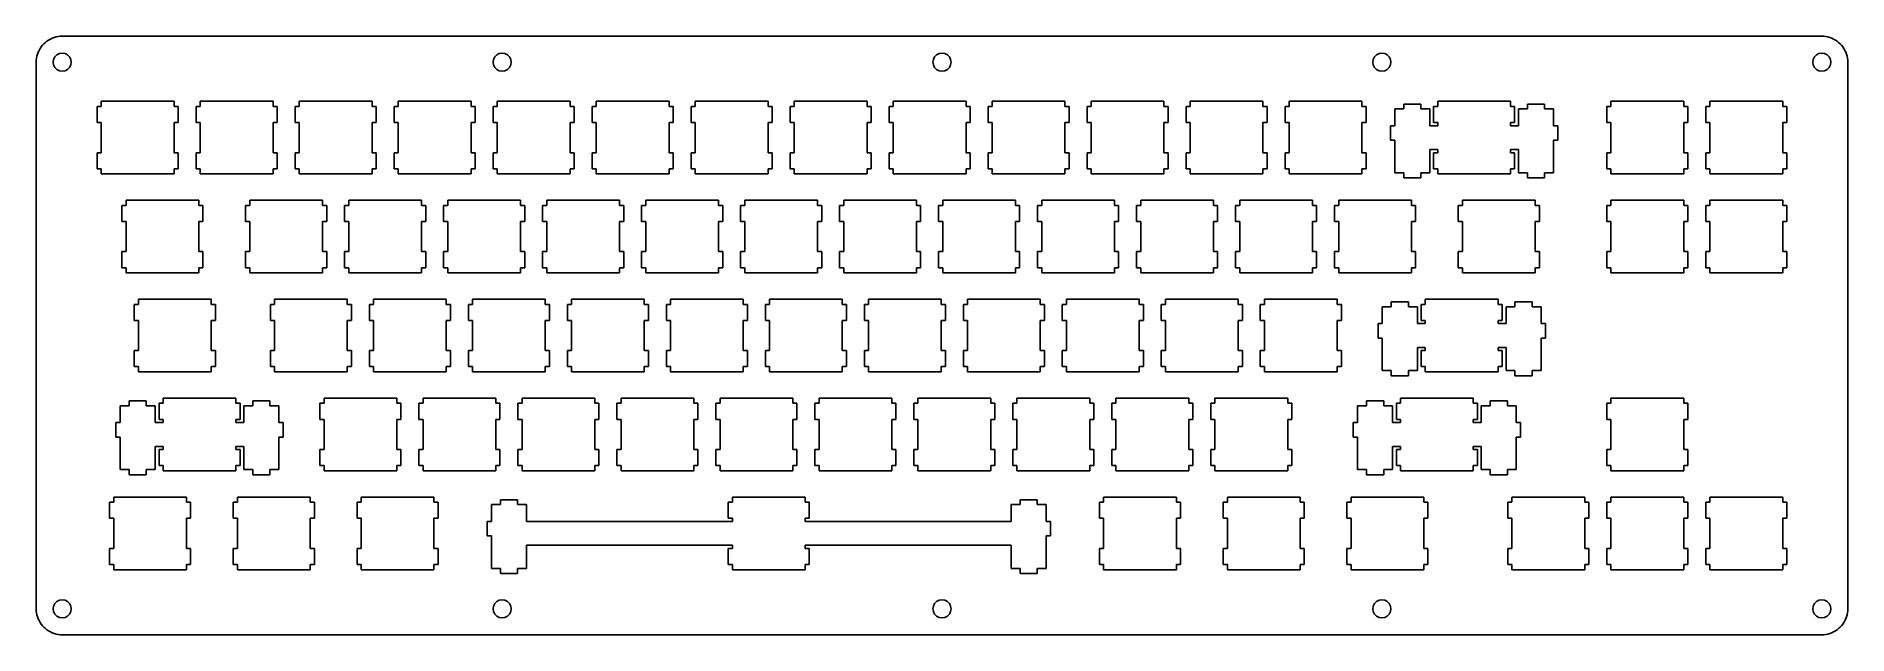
# Model space of a CAD drawing. Extents: x 0 to 349, y 0 to 116.
import ezdxf

# ---------------------------------------------------------------- set-up
doc = ezdxf.new("R2010")
doc.units = 0
doc.layers.get('0').update_dxf_attribs({"linetype": 'CONTINUOUS'})

msp = doc.modelspace()

# ---------------------------------------------------------------- linework, layer by layer
at = {"color": 0}
for p, q in [((2.48185, 114.88), (2.82498, 115.072)), ((2.82498, 115.072), (3.18189, 115.236)), ((3.18189, 115.236), (3.54983, 115.372)), ((3.54983, 115.372), (3.9274, 115.478)), ((3.9274, 115.478), (4.3119, 115.554)), ((4.3119, 115.554), (4.70186, 115.601)), ((4.70186, 115.601), (5.09598, 115.616)), ((5.09598, 115.616), (343.709, 115.616)), ((343.709, 115.616), (344.1, 115.601)), ((344.1, 115.601), (344.49, 115.554)), ((344.49, 115.554), (344.876, 115.478)), ((344.876, 115.478), (345.254, 115.372)), ((345.254, 115.372), (345.622, 115.236)), ((345.622, 115.236), (345.979, 115.072)), ((345.979, 115.072), (346.32, 114.88)), ((0.1571, 111.399), (0.23289, 111.784)), ((0.23289, 111.784), (0.339, 112.161)), ((0.339, 112.161), (0.47542, 112.529)), ((0.47542, 112.529), (0.63941, 112.886)), ((0.63941, 112.886), (0.83096, 113.229)), ((0.83096, 113.229), (1.05006, 113.555)), ((1.05006, 113.555), (1.2926, 113.863)), ((1.2926, 113.863), (1.55994, 114.151)), ((1.55994, 114.151), (1.84795, 114.419)), ((1.84795, 114.419), (2.15663, 114.661)), ((2.15663, 114.661), (2.48185, 114.88)), ((3.67937, 111.645), (3.42994, 111.157)), ((4.06658, 112.032), (3.67937, 111.645)), ((4.55443, 112.281), (4.06658, 112.032)), ((5.0946, 112.365), (4.55443, 112.281)), ((5.63619, 112.281), (5.0946, 112.365)), ((6.12401, 112.032), (5.63619, 112.281)), ((6.50984, 111.645), (6.12401, 112.032)), ((6.75929, 111.157), (6.50984, 111.645)), ((88.3324, 111.645), (88.0844, 111.157)), ((88.7194, 112.032), (88.3324, 111.645)), ((89.2073, 112.281), (88.7194, 112.032)), ((89.7488, 112.365), (89.2073, 112.281)), ((90.2892, 112.281), (89.7488, 112.365)), ((90.7768, 112.032), (90.2892, 112.281)), ((91.1641, 111.645), (90.7768, 112.032)), ((91.4121, 111.157), (91.1641, 111.645)), ((172.985, 111.645), (172.737, 111.157)), ((173.374, 112.032), (172.985, 111.645)), ((173.86, 112.281), (173.374, 112.032)), ((174.402, 112.365), (173.86, 112.281)), ((174.942, 112.281), (174.402, 112.365)), ((175.431, 112.032), (174.942, 112.281)), ((175.817, 111.645), (175.431, 112.032)), ((176.066, 111.157), (175.817, 111.645)), ((257.639, 111.645), (257.39, 111.157)), ((258.027, 112.032), (257.639, 111.645)), ((258.514, 112.281), (258.027, 112.032)), ((259.056, 112.365), (258.514, 112.281)), ((259.595, 112.281), (259.056, 112.365)), ((260.084, 112.032), (259.595, 112.281)), ((260.47, 111.645), (260.084, 112.032)), ((260.719, 111.157), (260.47, 111.645)), ((342.292, 111.645), (342.044, 111.157)), ((342.68, 112.032), (342.292, 111.645)), ((343.167, 112.281), (342.68, 112.032)), ((343.709, 112.365), (343.167, 112.281)), ((344.249, 112.281), (343.709, 112.365)), ((344.737, 112.032), (344.249, 112.281)), ((345.124, 111.645), (344.737, 112.032)), ((345.372, 111.157), (345.124, 111.645)), ((346.32, 114.88), (346.647, 114.661)), ((346.647, 114.661), (346.956, 114.419)), ((346.956, 114.419), (347.245, 114.151)), ((347.245, 114.151), (347.511, 113.863)), ((347.511, 113.863), (347.754, 113.555)), ((347.754, 113.555), (347.971, 113.229)), ((347.971, 113.229), (348.164, 112.886)), ((348.164, 112.886), (348.328, 112.529)), ((348.328, 112.529), (348.463, 112.161)), ((348.463, 112.161), (348.571, 111.784)), ((348.571, 111.784), (348.646, 111.399)), ((0.09508, 110.615), (0.11024, 111.009)), ((0.09508, 5.36607), (0.09508, 110.615)), ((0.11024, 111.009), (0.1571, 111.399)), ((3.42994, 111.157), (3.3445, 110.615)), ((3.3445, 110.615), (3.42994, 110.075)), ((3.42994, 110.075), (3.67937, 109.587)), ((3.67937, 109.587), (4.06658, 109.201)), ((4.06658, 109.201), (4.55443, 108.952)), ((4.55443, 108.952), (5.0946, 108.865)), ((5.0946, 108.865), (5.63619, 108.952)), ((5.63619, 108.952), (6.12401, 109.201)), ((6.12401, 109.201), (6.50984, 109.587)), ((6.50984, 109.587), (6.75929, 110.075)), ((6.8447, 110.615), (6.75929, 111.157)), ((6.75929, 110.075), (6.8447, 110.615)), ((88.0844, 111.157), (87.9987, 110.615)), ((87.9987, 110.615), (88.0844, 110.075)), ((88.0844, 110.075), (88.3324, 109.587)), ((88.3324, 109.587), (88.7194, 109.201)), ((88.7194, 109.201), (89.2073, 108.952)), ((89.2073, 108.952), (89.7488, 108.865)), ((89.7488, 108.865), (90.2892, 108.952)), ((90.2892, 108.952), (90.7768, 109.201)), ((90.7768, 109.201), (91.1641, 109.587)), ((91.1641, 109.587), (91.4121, 110.075)), ((91.4989, 110.615), (91.4121, 111.157)), ((91.4121, 110.075), (91.4989, 110.615)), ((172.737, 111.157), (172.652, 110.615)), ((172.652, 110.615), (172.737, 110.075)), ((172.737, 110.075), (172.985, 109.587)), ((172.985, 109.587), (173.374, 109.201)), ((173.374, 109.201), (173.86, 108.952)), ((173.86, 108.952), (174.402, 108.865)), ((174.402, 108.865), (174.942, 108.952)), ((174.942, 108.952), (175.431, 109.201)), ((175.431, 109.201), (175.817, 109.587)), ((175.817, 109.587), (176.066, 110.075)), ((176.152, 110.615), (176.066, 111.157)), ((176.066, 110.075), (176.152, 110.615)), ((257.39, 111.157), (257.306, 110.615)), ((257.306, 110.615), (257.39, 110.075)), ((257.39, 110.075), (257.639, 109.587)), ((257.639, 109.587), (258.027, 109.201)), ((258.027, 109.201), (258.514, 108.952)), ((258.514, 108.952), (259.056, 108.865)), ((259.056, 108.865), (259.595, 108.952)), ((259.595, 108.952), (260.084, 109.201)), ((260.084, 109.201), (260.47, 109.587)), ((260.47, 109.587), (260.719, 110.075)), ((260.806, 110.615), (260.719, 111.157)), ((260.719, 110.075), (260.806, 110.615)), ((342.044, 111.157), (341.959, 110.615)), ((341.959, 110.615), (342.044, 110.075)), ((342.044, 110.075), (342.292, 109.587)), ((342.292, 109.587), (342.68, 109.201)), ((342.68, 109.201), (343.167, 108.952)), ((343.167, 108.952), (343.709, 108.865)), ((343.709, 108.865), (344.249, 108.952)), ((344.249, 108.952), (344.737, 109.201)), ((344.737, 109.201), (345.124, 109.587)), ((345.124, 109.587), (345.372, 110.075)), ((345.459, 110.615), (345.372, 111.157)), ((345.372, 110.075), (345.459, 110.615)), ((348.646, 111.399), (348.693, 111.009)), ((348.693, 111.009), (348.708, 110.615)), ((348.708, 110.615), (348.708, 5.36607)), ((12.6201, 102.091), (11.8194, 102.091)), ((11.8194, 102.091), (11.8194, 98.9901)), ((12.6201, 103.091), (12.6201, 102.091)), ((26.6209, 103.091), (12.6201, 103.091)), ((26.6209, 102.091), (26.6209, 103.091)), ((27.4188, 102.091), (26.6209, 102.091)), ((27.4188, 98.9901), (27.4188, 102.091)), ((31.6701, 102.091), (30.8708, 102.091)), ((30.8708, 102.091), (30.8708, 98.9901)), ((31.6701, 103.091), (31.6701, 102.091)), ((45.671, 103.091), (31.6701, 103.091)), ((45.671, 102.091), (45.671, 103.091)), ((46.4704, 102.091), (45.671, 102.091)), ((46.4704, 98.9901), (46.4704, 102.091)), ((50.7199, 102.091), (49.9209, 102.091)), ((49.9209, 102.091), (49.9209, 98.9901)), ((50.7199, 103.091), (50.7199, 102.091)), ((64.721, 103.091), (50.7199, 103.091)), ((64.721, 102.091), (64.721, 103.091)), ((65.5204, 102.091), (64.721, 102.091)), ((65.5204, 98.9901), (65.5204, 102.091)), ((69.7699, 102.091), (68.9709, 102.091)), ((68.9709, 102.091), (68.9709, 98.9901)), ((69.7699, 103.091), (69.7699, 102.091)), ((83.771, 103.091), (69.7699, 103.091)), ((83.771, 102.091), (83.771, 103.091)), ((84.5704, 102.091), (83.771, 102.091)), ((84.5704, 98.9901), (84.5704, 102.091)), ((88.8199, 102.091), (88.0209, 102.091)), ((88.0209, 102.091), (88.0209, 98.9901)), ((88.8199, 103.091), (88.8199, 102.091)), ((102.821, 103.091), (88.8199, 103.091)), ((102.821, 102.091), (102.821, 103.091)), ((103.619, 102.091), (102.821, 102.091)), ((103.619, 98.9901), (103.619, 102.091)), ((107.87, 102.091), (107.071, 102.091)), ((107.071, 102.091), (107.071, 98.9901)), ((107.87, 103.091), (107.87, 102.091)), ((121.87, 103.091), (107.87, 103.091)), ((121.87, 102.091), (121.87, 103.091)), ((122.669, 102.091), (121.87, 102.091)), ((122.669, 98.9901), (122.669, 102.091)), ((126.92, 102.091), (126.119, 102.091)), ((126.119, 102.091), (126.119, 98.9901)), ((126.92, 103.091), (126.92, 102.091)), ((140.921, 103.091), (126.92, 103.091)), ((140.921, 102.091), (140.921, 103.091)), ((141.72, 102.091), (140.921, 102.091)), ((141.72, 98.9901), (141.72, 102.091)), ((145.97, 102.091), (145.171, 102.091)), ((145.171, 102.091), (145.171, 98.9901)), ((145.97, 103.091), (145.97, 102.091)), ((159.971, 103.091), (145.97, 103.091)), ((159.971, 102.091), (159.971, 103.091)), ((160.77, 102.091), (159.971, 102.091)), ((160.77, 98.9901), (160.77, 102.091)), ((165.02, 102.091), (164.221, 102.091)), ((164.221, 102.091), (164.221, 98.9901)), ((165.02, 103.091), (165.02, 102.091)), ((179.021, 103.091), (165.02, 103.091)), ((179.021, 102.091), (179.021, 103.091)), ((179.82, 102.091), (179.021, 102.091)), ((179.82, 98.9901), (179.82, 102.091)), ((184.07, 102.091), (183.271, 102.091)), ((183.271, 102.091), (183.271, 98.9901)), ((184.07, 103.091), (184.07, 102.091)), ((198.071, 103.091), (184.07, 103.091)), ((198.071, 102.091), (198.071, 103.091)), ((198.87, 102.091), (198.071, 102.091)), ((198.87, 98.9901), (198.87, 102.091)), ((203.12, 102.091), (202.321, 102.091)), ((202.321, 102.091), (202.321, 98.9901)), ((203.12, 103.091), (203.12, 102.091)), ((217.121, 103.091), (203.12, 103.091)), ((217.121, 102.091), (217.121, 103.091)), ((217.92, 102.091), (217.121, 102.091)), ((217.92, 98.9901), (217.92, 102.091)), ((222.17, 102.091), (221.371, 102.091)), ((221.371, 102.091), (221.371, 98.9901)), ((222.17, 103.091), (222.17, 102.091)), ((236.171, 103.091), (222.17, 103.091)), ((236.171, 102.091), (236.171, 103.091)), ((236.97, 102.091), (236.171, 102.091)), ((236.97, 98.9901), (236.97, 102.091)), ((241.22, 102.091), (240.421, 102.091)), ((240.421, 102.091), (240.421, 98.9901)), ((241.22, 103.091), (241.22, 102.091)), ((255.221, 103.091), (241.22, 103.091)), ((255.221, 102.091), (255.221, 103.091)), ((256.02, 102.091), (255.221, 102.091)), ((256.02, 98.9901), (256.02, 102.091)), ((263.245, 101.622), (261.52, 101.622)), ((261.52, 101.622), (261.52, 98.3918)), ((266.546, 102.541), (263.245, 102.541)), ((263.245, 102.541), (263.245, 101.622)), ((266.546, 101.622), (266.546, 102.541)), ((268.271, 101.622), (266.546, 101.622)), ((268.271, 98.3918), (268.271, 101.622)), ((269.795, 102.091), (268.996, 102.091)), ((268.996, 102.091), (268.996, 98.9901)), ((269.795, 103.091), (269.795, 102.091)), ((283.796, 103.091), (269.795, 103.091)), ((283.796, 102.091), (283.796, 103.091)), ((284.595, 102.091), (283.796, 102.091)), ((284.595, 98.9901), (284.595, 102.091)), ((287.045, 101.622), (285.32, 101.622)), ((285.32, 101.622), (285.32, 98.3918)), ((290.346, 102.541), (287.045, 102.541)), ((287.045, 102.541), (287.045, 101.622)), ((290.346, 101.622), (290.346, 102.541)), ((292.071, 101.622), (290.346, 101.622)), ((292.071, 98.3918), (292.071, 101.622)), ((303.132, 102.091), (302.332, 102.091)), ((302.332, 102.091), (302.332, 98.9901)), ((303.132, 103.091), (303.132, 102.091)), ((317.132, 103.091), (303.132, 103.091)), ((317.132, 102.091), (317.132, 103.091)), ((317.933, 102.091), (317.132, 102.091)), ((317.933, 98.9901), (317.933, 102.091)), ((322.182, 102.091), (321.382, 102.091)), ((321.382, 102.091), (321.382, 98.9901)), ((322.182, 103.091), (322.182, 102.091)), ((336.182, 103.091), (322.182, 103.091)), ((336.182, 102.091), (336.182, 103.091)), ((336.983, 102.091), (336.182, 102.091)), ((336.983, 98.9901), (336.983, 102.091)), ((11.8194, 98.9901), (12.6201, 98.9901)), ((12.6201, 98.9901), (12.6201, 93.1912)), ((26.6209, 93.1912), (26.6209, 98.9901)), ((26.6209, 98.9901), (27.4188, 98.9901)), ((30.8708, 98.9901), (31.6701, 98.9901)), ((31.6701, 98.9901), (31.6701, 93.1912)), ((45.671, 93.1912), (45.671, 98.9901)), ((45.671, 98.9901), (46.4704, 98.9901)), ((49.9209, 98.9901), (50.7199, 98.9901)), ((50.7199, 98.9901), (50.7199, 93.1912)), ((64.721, 93.1912), (64.721, 98.9901)), ((64.721, 98.9901), (65.5204, 98.9901)), ((68.9709, 98.9901), (69.7699, 98.9901)), ((69.7699, 98.9901), (69.7699, 93.1912)), ((83.771, 93.1912), (83.771, 98.9901)), ((83.771, 98.9901), (84.5704, 98.9901)), ((88.0209, 98.9901), (88.8199, 98.9901)), ((88.8199, 98.9901), (88.8199, 93.1912)), ((102.821, 93.1912), (102.821, 98.9901)), ((102.821, 98.9901), (103.619, 98.9901)), ((107.071, 98.9901), (107.87, 98.9901)), ((107.87, 98.9901), (107.87, 93.1912)), ((121.87, 93.1912), (121.87, 98.9901)), ((121.87, 98.9901), (122.669, 98.9901)), ((126.119, 98.9901), (126.92, 98.9901)), ((126.92, 98.9901), (126.92, 93.1912)), ((140.921, 93.1912), (140.921, 98.9901)), ((140.921, 98.9901), (141.72, 98.9901)), ((145.171, 98.9901), (145.97, 98.9901)), ((145.97, 98.9901), (145.97, 93.1912)), ((159.971, 93.1912), (159.971, 98.9901)), ((159.971, 98.9901), (160.77, 98.9901)), ((164.221, 98.9901), (165.02, 98.9901)), ((165.02, 98.9901), (165.02, 93.1912)), ((179.021, 93.1912), (179.021, 98.9901)), ((179.021, 98.9901), (179.82, 98.9901)), ((183.271, 98.9901), (184.07, 98.9901)), ((184.07, 98.9901), (184.07, 93.1912)), ((198.071, 93.1912), (198.071, 98.9901)), ((198.071, 98.9901), (198.87, 98.9901)), ((202.321, 98.9901), (203.12, 98.9901)), ((203.12, 98.9901), (203.12, 93.1912)), ((217.121, 93.1912), (217.121, 98.9901)), ((217.121, 98.9901), (217.92, 98.9901)), ((221.371, 98.9901), (222.17, 98.9901)), ((222.17, 98.9901), (222.17, 93.1912)), ((236.171, 93.1912), (236.171, 98.9901)), ((236.171, 98.9901), (236.97, 98.9901)), ((240.421, 98.9901), (241.22, 98.9901)), ((241.22, 98.9901), (241.22, 93.1912)), ((255.221, 93.1912), (255.221, 98.9901)), ((255.221, 98.9901), (256.02, 98.9901)), ((261.52, 98.3918), (260.696, 98.3918)), ((260.696, 98.3918), (260.696, 95.5904)), ((269.795, 98.3918), (268.271, 98.3918)), ((268.996, 98.9901), (269.795, 98.9901)), ((269.795, 98.9901), (269.795, 98.3918)), ((283.796, 98.3918), (283.796, 98.9901)), ((283.796, 98.9901), (284.595, 98.9901)), ((285.32, 98.3918), (283.796, 98.3918)), ((292.895, 98.3918), (292.071, 98.3918)), ((292.895, 95.5904), (292.895, 98.3918)), ((302.332, 98.9901), (303.132, 98.9901)), ((303.132, 98.9901), (303.132, 93.1912)), ((317.132, 93.1912), (317.132, 98.9901)), ((317.132, 98.9901), (317.933, 98.9901)), ((321.382, 98.9901), (322.182, 98.9901)), ((322.182, 98.9901), (322.182, 93.1912)), ((336.182, 93.1912), (336.182, 98.9901)), ((336.182, 98.9901), (336.983, 98.9901)), ((260.696, 95.5904), (261.52, 95.5904)), ((261.52, 95.5904), (261.52, 89.3216)), ((292.071, 89.3216), (292.071, 95.5904)), ((292.071, 95.5904), (292.895, 95.5904)), ((12.6201, 93.1912), (11.8194, 93.1912)), ((11.8194, 93.1912), (11.8194, 90.0906)), ((27.4188, 93.1912), (26.6209, 93.1912)), ((27.4188, 90.0906), (27.4188, 93.1912)), ((31.6701, 93.1912), (30.8708, 93.1912)), ((30.8708, 93.1912), (30.8708, 90.0906)), ((46.4704, 93.1912), (45.671, 93.1912)), ((46.4704, 90.0906), (46.4704, 93.1912)), ((50.7199, 93.1912), (49.9209, 93.1912)), ((49.9209, 93.1912), (49.9209, 90.0906)), ((65.5204, 93.1912), (64.721, 93.1912)), ((65.5204, 90.0906), (65.5204, 93.1912)), ((69.7699, 93.1912), (68.9709, 93.1912)), ((68.9709, 93.1912), (68.9709, 90.0906)), ((84.5704, 93.1912), (83.771, 93.1912)), ((84.5704, 90.0906), (84.5704, 93.1912)), ((88.8199, 93.1912), (88.0209, 93.1912)), ((88.0209, 93.1912), (88.0209, 90.0906)), ((103.619, 93.1912), (102.821, 93.1912)), ((103.619, 90.0906), (103.619, 93.1912)), ((107.87, 93.1912), (107.071, 93.1912)), ((107.071, 93.1912), (107.071, 90.0906)), ((122.669, 93.1912), (121.87, 93.1912)), ((122.669, 90.0906), (122.669, 93.1912)), ((126.92, 93.1912), (126.119, 93.1912)), ((126.119, 93.1912), (126.119, 90.0906)), ((141.72, 93.1912), (140.921, 93.1912)), ((141.72, 90.0906), (141.72, 93.1912)), ((145.97, 93.1912), (145.171, 93.1912)), ((145.171, 93.1912), (145.171, 90.0906)), ((160.77, 93.1912), (159.971, 93.1912)), ((160.77, 90.0906), (160.77, 93.1912)), ((165.02, 93.1912), (164.221, 93.1912)), ((164.221, 93.1912), (164.221, 90.0906)), ((179.82, 93.1912), (179.021, 93.1912)), ((179.82, 90.0906), (179.82, 93.1912)), ((184.07, 93.1912), (183.271, 93.1912)), ((183.271, 93.1912), (183.271, 90.0906)), ((198.87, 93.1912), (198.071, 93.1912)), ((198.87, 90.0906), (198.87, 93.1912)), ((203.12, 93.1912), (202.321, 93.1912)), ((202.321, 93.1912), (202.321, 90.0906)), ((217.92, 93.1912), (217.121, 93.1912)), ((217.92, 90.0906), (217.92, 93.1912)), ((222.17, 93.1912), (221.371, 93.1912)), ((221.371, 93.1912), (221.371, 90.0906)), ((236.97, 93.1912), (236.171, 93.1912)), ((236.97, 90.0906), (236.97, 93.1912)), ((241.22, 93.1912), (240.421, 93.1912)), ((240.421, 93.1912), (240.421, 90.0906)), ((256.02, 93.1912), (255.221, 93.1912)), ((256.02, 90.0906), (256.02, 93.1912)), ((268.271, 89.3216), (268.271, 93.7906)), ((268.271, 93.7906), (269.795, 93.7906)), ((269.795, 93.1912), (268.996, 93.1912)), ((268.996, 93.1912), (268.996, 90.0906)), ((269.795, 93.7906), (269.795, 93.1912)), ((283.796, 93.1912), (283.796, 93.7906)), ((283.796, 93.7906), (285.32, 93.7906)), ((284.595, 93.1912), (283.796, 93.1912)), ((284.595, 90.0906), (284.595, 93.1912)), ((285.32, 93.7906), (285.32, 89.3216)), ((303.132, 93.1912), (302.332, 93.1912)), ((302.332, 93.1912), (302.332, 90.0906)), ((317.933, 93.1912), (317.132, 93.1912)), ((317.933, 90.0906), (317.933, 93.1912)), ((322.182, 93.1912), (321.382, 93.1912)), ((321.382, 93.1912), (321.382, 90.0906)), ((336.983, 93.1912), (336.182, 93.1912)), ((336.983, 90.0906), (336.983, 93.1912)), ((11.8194, 90.0906), (12.6201, 90.0906)), ((12.6201, 90.0906), (12.6201, 89.0901)), ((12.6201, 89.0901), (26.6209, 89.0901)), ((26.6209, 89.0901), (26.6209, 90.0906)), ((26.6209, 90.0906), (27.4188, 90.0906)), ((30.8708, 90.0906), (31.6701, 90.0906)), ((31.6701, 90.0906), (31.6701, 89.0901)), ((31.6701, 89.0901), (45.671, 89.0901)), ((45.671, 89.0901), (45.671, 90.0906)), ((45.671, 90.0906), (46.4704, 90.0906)), ((49.9209, 90.0906), (50.7199, 90.0906)), ((50.7199, 90.0906), (50.7199, 89.0901)), ((50.7199, 89.0901), (64.721, 89.0901)), ((64.721, 89.0901), (64.721, 90.0906)), ((64.721, 90.0906), (65.5204, 90.0906)), ((68.9709, 90.0906), (69.7699, 90.0906)), ((69.7699, 90.0906), (69.7699, 89.0901)), ((69.7699, 89.0901), (83.771, 89.0901)), ((83.771, 89.0901), (83.771, 90.0906)), ((83.771, 90.0906), (84.5704, 90.0906)), ((88.0209, 90.0906), (88.8199, 90.0906)), ((88.8199, 90.0906), (88.8199, 89.0901)), ((88.8199, 89.0901), (102.821, 89.0901)), ((102.821, 89.0901), (102.821, 90.0906)), ((102.821, 90.0906), (103.619, 90.0906)), ((107.071, 90.0906), (107.87, 90.0906)), ((107.87, 90.0906), (107.87, 89.0901)), ((107.87, 89.0901), (121.87, 89.0901)), ((121.87, 89.0901), (121.87, 90.0906)), ((121.87, 90.0906), (122.669, 90.0906)), ((126.119, 90.0906), (126.92, 90.0906)), ((126.92, 90.0906), (126.92, 89.0901)), ((126.92, 89.0901), (140.921, 89.0901)), ((140.921, 89.0901), (140.921, 90.0906)), ((140.921, 90.0906), (141.72, 90.0906)), ((145.171, 90.0906), (145.97, 90.0906)), ((145.97, 90.0906), (145.97, 89.0901)), ((145.97, 89.0901), (159.971, 89.0901)), ((159.971, 89.0901), (159.971, 90.0906)), ((159.971, 90.0906), (160.77, 90.0906)), ((164.221, 90.0906), (165.02, 90.0906)), ((165.02, 90.0906), (165.02, 89.0901)), ((165.02, 89.0901), (179.021, 89.0901)), ((179.021, 89.0901), (179.021, 90.0906)), ((179.021, 90.0906), (179.82, 90.0906)), ((183.271, 90.0906), (184.07, 90.0906)), ((184.07, 90.0906), (184.07, 89.0901)), ((184.07, 89.0901), (198.071, 89.0901)), ((198.071, 89.0901), (198.071, 90.0906)), ((198.071, 90.0906), (198.87, 90.0906)), ((202.321, 90.0906), (203.12, 90.0906)), ((203.12, 90.0906), (203.12, 89.0901)), ((203.12, 89.0901), (217.121, 89.0901)), ((217.121, 89.0901), (217.121, 90.0906)), ((217.121, 90.0906), (217.92, 90.0906)), ((221.371, 90.0906), (222.17, 90.0906)), ((222.17, 90.0906), (222.17, 89.0901)), ((222.17, 89.0901), (236.171, 89.0901)), ((236.171, 89.0901), (236.171, 90.0906)), ((236.171, 90.0906), (236.97, 90.0906)), ((240.421, 90.0906), (241.22, 90.0906)), ((241.22, 90.0906), (241.22, 89.0901)), ((241.22, 89.0901), (255.221, 89.0901)), ((255.221, 89.0901), (255.221, 90.0906)), ((255.221, 90.0906), (256.02, 90.0906)), ((261.52, 89.3216), (263.245, 89.3216)), ((263.245, 89.3216), (263.245, 88.3405)), ((263.245, 88.3405), (266.546, 88.3405)), ((266.546, 88.3405), (266.546, 89.3216)), ((266.546, 89.3216), (268.271, 89.3216)), ((268.996, 90.0906), (269.795, 90.0906)), ((269.795, 90.0906), (269.795, 89.0901)), ((269.795, 89.0901), (283.796, 89.0901)), ((283.796, 89.0901), (283.796, 90.0906)), ((283.796, 90.0906), (284.595, 90.0906)), ((285.32, 89.3216), (287.045, 89.3216)), ((287.045, 89.3216), (287.045, 88.3405)), ((287.045, 88.3405), (290.346, 88.3405)), ((290.346, 88.3405), (290.346, 89.3216)), ((290.346, 89.3216), (292.071, 89.3216)), ((302.332, 90.0906), (303.132, 90.0906)), ((303.132, 90.0906), (303.132, 89.0901)), ((303.132, 89.0901), (317.132, 89.0901)), ((317.132, 89.0901), (317.132, 90.0906)), ((317.132, 90.0906), (317.933, 90.0906)), ((321.382, 90.0906), (322.182, 90.0906)), ((322.182, 90.0906), (322.182, 89.0901)), ((322.182, 89.0901), (336.182, 89.0901)), ((336.182, 89.0901), (336.182, 90.0906)), ((336.182, 90.0906), (336.983, 90.0906)), ((17.3826, 84.0412), (17.3826, 83.0407)), ((31.3821, 84.0412), (17.3826, 84.0412)), ((31.3821, 83.0407), (31.3821, 84.0412)), ((41.1949, 84.0412), (41.1949, 83.0407)), ((55.196, 84.0412), (41.1949, 84.0412)), ((55.196, 83.0407), (55.196, 84.0412)), ((60.2449, 84.0412), (60.2449, 83.0407)), ((74.246, 84.0412), (60.2449, 84.0412)), ((74.246, 83.0407), (74.246, 84.0412)), ((79.2949, 84.0412), (79.2949, 83.0407)), ((93.296, 84.0412), (79.2949, 84.0412)), ((93.296, 83.0407), (93.296, 84.0412)), ((98.3449, 84.0412), (98.3449, 83.0407)), ((112.346, 84.0412), (98.3449, 84.0412)), ((112.346, 83.0407), (112.346, 84.0412)), ((117.395, 84.0412), (117.395, 83.0407)), ((131.396, 84.0412), (117.395, 84.0412)), ((131.396, 83.0407), (131.396, 84.0412)), ((136.445, 84.0412), (136.445, 83.0407)), ((150.446, 84.0412), (136.445, 84.0412)), ((150.446, 83.0407), (150.446, 84.0412)), ((155.495, 84.0412), (155.495, 83.0407)), ((169.496, 84.0412), (155.495, 84.0412)), ((169.496, 83.0407), (169.496, 84.0412)), ((174.545, 84.0412), (174.545, 83.0407)), ((188.546, 84.0412), (174.545, 84.0412)), ((188.546, 83.0407), (188.546, 84.0412)), ((193.595, 84.0412), (193.595, 83.0407)), ((207.596, 84.0412), (193.595, 84.0412)), ((207.596, 83.0407), (207.596, 84.0412)), ((212.645, 84.0412), (212.645, 83.0407)), ((226.646, 84.0412), (212.645, 84.0412)), ((226.646, 83.0407), (226.646, 84.0412)), ((231.695, 84.0412), (231.695, 83.0407)), ((245.696, 84.0412), (231.695, 84.0412)), ((245.696, 83.0407), (245.696, 84.0412)), ((250.745, 84.0412), (250.745, 83.0407)), ((264.746, 84.0412), (250.745, 84.0412)), ((264.746, 83.0407), (264.746, 84.0412)), ((274.557, 84.0412), (274.557, 83.0407)), ((288.557, 84.0412), (274.557, 84.0412)), ((288.557, 83.0407), (288.557, 84.0412)), ((303.132, 84.0412), (303.132, 83.0407)), ((317.132, 84.0412), (303.132, 84.0412)), ((317.132, 83.0407), (317.132, 84.0412)), ((322.182, 84.0412), (322.182, 83.0407)), ((336.182, 84.0412), (322.182, 84.0412)), ((336.182, 83.0407), (336.182, 84.0412)), ((17.3826, 83.0407), (16.5819, 83.0407)), ((16.5819, 83.0407), (16.5819, 79.9402)), ((32.1827, 83.0407), (31.3821, 83.0407)), ((32.1827, 79.9402), (32.1827, 83.0407)), ((41.1949, 83.0407), (40.3959, 83.0407)), ((40.3959, 83.0407), (40.3959, 79.9402)), ((55.9954, 83.0407), (55.196, 83.0407)), ((55.9954, 79.9402), (55.9954, 83.0407)), ((60.2449, 83.0407), (59.4445, 83.0407)), ((59.4445, 83.0407), (59.4445, 79.9402)), ((75.0454, 83.0407), (74.246, 83.0407)), ((75.0454, 79.9402), (75.0454, 83.0407)), ((79.2949, 83.0407), (78.4959, 83.0407)), ((78.4959, 83.0407), (78.4959, 79.9402)), ((94.0954, 83.0407), (93.296, 83.0407)), ((94.0954, 79.9402), (94.0954, 83.0407)), ((98.3449, 83.0407), (97.5459, 83.0407)), ((97.5459, 83.0407), (97.5459, 79.9402)), ((113.145, 83.0407), (112.346, 83.0407)), ((113.145, 79.9402), (113.145, 83.0407)), ((117.395, 83.0407), (116.596, 83.0407)), ((116.596, 83.0407), (116.596, 79.9402)), ((132.195, 83.0407), (131.396, 83.0407)), ((132.195, 79.9402), (132.195, 83.0407)), ((136.445, 83.0407), (135.646, 83.0407)), ((135.646, 83.0407), (135.646, 79.9402)), ((151.245, 83.0407), (150.446, 83.0407)), ((151.245, 79.9402), (151.245, 83.0407)), ((155.495, 83.0407), (154.696, 83.0407)), ((154.696, 83.0407), (154.696, 79.9402)), ((170.295, 83.0407), (169.496, 83.0407)), ((170.295, 79.9402), (170.295, 83.0407)), ((174.545, 83.0407), (173.746, 83.0407)), ((173.746, 83.0407), (173.746, 79.9402)), ((189.345, 83.0407), (188.546, 83.0407)), ((189.345, 79.9402), (189.345, 83.0407)), ((193.595, 83.0407), (192.796, 83.0407)), ((192.796, 83.0407), (192.796, 79.9402)), ((208.395, 83.0407), (207.596, 83.0407)), ((208.395, 79.9402), (208.395, 83.0407)), ((212.645, 83.0407), (211.846, 83.0407)), ((211.846, 83.0407), (211.846, 79.9402)), ((227.445, 83.0407), (226.646, 83.0407)), ((227.445, 79.9402), (227.445, 83.0407)), ((231.695, 83.0407), (230.896, 83.0407)), ((230.896, 83.0407), (230.896, 79.9402)), ((246.495, 83.0407), (245.696, 83.0407)), ((246.495, 79.9402), (246.495, 83.0407)), ((250.745, 83.0407), (249.946, 83.0407)), ((249.946, 83.0407), (249.946, 79.9402)), ((265.545, 83.0407), (264.746, 83.0407)), ((265.545, 79.9402), (265.545, 83.0407)), ((274.557, 83.0407), (273.757, 83.0407)), ((273.757, 83.0407), (273.757, 79.9402)), ((289.358, 83.0407), (288.557, 83.0407)), ((289.358, 79.9402), (289.358, 83.0407)), ((303.132, 83.0407), (302.332, 83.0407)), ((302.332, 83.0407), (302.332, 79.9402)), ((317.933, 83.0407), (317.132, 83.0407)), ((317.933, 79.9402), (317.933, 83.0407)), ((322.182, 83.0407), (321.382, 83.0407)), ((321.382, 83.0407), (321.382, 79.9402)), ((336.983, 83.0407), (336.182, 83.0407)), ((336.983, 79.9402), (336.983, 83.0407)), ((16.5819, 79.9402), (17.3826, 79.9402)), ((17.3826, 79.9402), (17.3826, 74.1412)), ((31.3821, 74.1412), (31.3821, 79.9402)), ((31.3821, 79.9402), (32.1827, 79.9402)), ((40.3959, 79.9402), (41.1949, 79.9402)), ((41.1949, 79.9402), (41.1949, 74.1412)), ((55.196, 74.1412), (55.196, 79.9402)), ((55.196, 79.9402), (55.9954, 79.9402)), ((59.4445, 79.9402), (60.2449, 79.9402)), ((60.2449, 79.9402), (60.2449, 74.1412)), ((74.246, 74.1412), (74.246, 79.9402)), ((74.246, 79.9402), (75.0454, 79.9402)), ((78.4959, 79.9402), (79.2949, 79.9402)), ((79.2949, 79.9402), (79.2949, 74.1412)), ((93.296, 74.1412), (93.296, 79.9402)), ((93.296, 79.9402), (94.0954, 79.9402)), ((97.5459, 79.9402), (98.3449, 79.9402)), ((98.3449, 79.9402), (98.3449, 74.1412)), ((112.346, 74.1412), (112.346, 79.9402)), ((112.346, 79.9402), (113.145, 79.9402)), ((116.596, 79.9402), (117.395, 79.9402)), ((117.395, 79.9402), (117.395, 74.1412)), ((131.396, 74.1412), (131.396, 79.9402)), ((131.396, 79.9402), (132.195, 79.9402)), ((135.646, 79.9402), (136.445, 79.9402)), ((136.445, 79.9402), (136.445, 74.1412)), ((150.446, 74.1412), (150.446, 79.9402)), ((150.446, 79.9402), (151.245, 79.9402)), ((154.696, 79.9402), (155.495, 79.9402)), ((155.495, 79.9402), (155.495, 74.1412)), ((169.496, 74.1412), (169.496, 79.9402)), ((169.496, 79.9402), (170.295, 79.9402)), ((173.746, 79.9402), (174.545, 79.9402)), ((174.545, 79.9402), (174.545, 74.1412)), ((188.546, 74.1412), (188.546, 79.9402)), ((188.546, 79.9402), (189.345, 79.9402)), ((192.796, 79.9402), (193.595, 79.9402)), ((193.595, 79.9402), (193.595, 74.1412)), ((207.596, 74.1412), (207.596, 79.9402)), ((207.596, 79.9402), (208.395, 79.9402)), ((211.846, 79.9402), (212.645, 79.9402)), ((212.645, 79.9402), (212.645, 74.1412)), ((226.646, 74.1412), (226.646, 79.9402)), ((226.646, 79.9402), (227.445, 79.9402)), ((230.896, 79.9402), (231.695, 79.9402)), ((231.695, 79.9402), (231.695, 74.1412)), ((245.696, 74.1412), (245.696, 79.9402)), ((245.696, 79.9402), (246.495, 79.9402)), ((249.946, 79.9402), (250.745, 79.9402)), ((250.745, 79.9402), (250.745, 74.1412)), ((264.746, 74.1412), (264.746, 79.9402)), ((264.746, 79.9402), (265.545, 79.9402)), ((273.757, 79.9402), (274.557, 79.9402)), ((274.557, 79.9402), (274.557, 74.1412)), ((288.557, 74.1412), (288.557, 79.9402)), ((288.557, 79.9402), (289.358, 79.9402)), ((302.332, 79.9402), (303.132, 79.9402)), ((303.132, 79.9402), (303.132, 74.1412)), ((317.132, 74.1412), (317.132, 79.9402)), ((317.132, 79.9402), (317.933, 79.9402)), ((321.382, 79.9402), (322.182, 79.9402)), ((322.182, 79.9402), (322.182, 74.1412)), ((336.182, 74.1412), (336.182, 79.9402)), ((336.182, 79.9402), (336.983, 79.9402)), ((17.3826, 74.1412), (16.5819, 74.1412)), ((16.5819, 74.1412), (16.5819, 71.0406)), ((32.1827, 74.1412), (31.3821, 74.1412)), ((32.1827, 71.0406), (32.1827, 74.1412)), ((41.1949, 74.1412), (40.3959, 74.1412)), ((40.3959, 74.1412), (40.3959, 71.0406)), ((55.9954, 74.1412), (55.196, 74.1412)), ((55.9954, 71.0406), (55.9954, 74.1412)), ((60.2449, 74.1412), (59.4445, 74.1412)), ((59.4445, 74.1412), (59.4445, 71.0406)), ((75.0454, 74.1412), (74.246, 74.1412)), ((75.0454, 71.0406), (75.0454, 74.1412)), ((79.2949, 74.1412), (78.4959, 74.1412)), ((78.4959, 74.1412), (78.4959, 71.0406)), ((94.0954, 74.1412), (93.296, 74.1412)), ((94.0954, 71.0406), (94.0954, 74.1412)), ((98.3449, 74.1412), (97.5459, 74.1412)), ((97.5459, 74.1412), (97.5459, 71.0406)), ((113.145, 74.1412), (112.346, 74.1412)), ((113.145, 71.0406), (113.145, 74.1412)), ((117.395, 74.1412), (116.596, 74.1412)), ((116.596, 74.1412), (116.596, 71.0406)), ((132.195, 74.1412), (131.396, 74.1412)), ((132.195, 71.0406), (132.195, 74.1412)), ((136.445, 74.1412), (135.646, 74.1412)), ((135.646, 74.1412), (135.646, 71.0406)), ((151.245, 74.1412), (150.446, 74.1412)), ((151.245, 71.0406), (151.245, 74.1412)), ((155.495, 74.1412), (154.696, 74.1412)), ((154.696, 74.1412), (154.696, 71.0406)), ((170.295, 74.1412), (169.496, 74.1412)), ((170.295, 71.0406), (170.295, 74.1412)), ((174.545, 74.1412), (173.746, 74.1412)), ((173.746, 74.1412), (173.746, 71.0406)), ((189.345, 74.1412), (188.546, 74.1412)), ((189.345, 71.0406), (189.345, 74.1412)), ((193.595, 74.1412), (192.796, 74.1412)), ((192.796, 74.1412), (192.796, 71.0406)), ((208.395, 74.1412), (207.596, 74.1412)), ((208.395, 71.0406), (208.395, 74.1412)), ((212.645, 74.1412), (211.846, 74.1412)), ((211.846, 74.1412), (211.846, 71.0406)), ((227.445, 74.1412), (226.646, 74.1412)), ((227.445, 71.0406), (227.445, 74.1412)), ((231.695, 74.1412), (230.896, 74.1412)), ((230.896, 74.1412), (230.896, 71.0406)), ((246.495, 74.1412), (245.696, 74.1412)), ((246.495, 71.0406), (246.495, 74.1412)), ((250.745, 74.1412), (249.946, 74.1412)), ((249.946, 74.1412), (249.946, 71.0406)), ((265.545, 74.1412), (264.746, 74.1412)), ((265.545, 71.0406), (265.545, 74.1412)), ((274.557, 74.1412), (273.757, 74.1412)), ((273.757, 74.1412), (273.757, 71.0406)), ((289.358, 74.1412), (288.557, 74.1412)), ((289.358, 71.0406), (289.358, 74.1412)), ((303.132, 74.1412), (302.332, 74.1412)), ((302.332, 74.1412), (302.332, 71.0406)), ((317.933, 74.1412), (317.132, 74.1412)), ((317.933, 71.0406), (317.933, 74.1412)), ((322.182, 74.1412), (321.382, 74.1412)), ((321.382, 74.1412), (321.382, 71.0406)), ((336.983, 74.1412), (336.182, 74.1412)), ((336.983, 71.0406), (336.983, 74.1412)), ((16.5819, 71.0406), (17.3826, 71.0406)), ((17.3826, 71.0406), (17.3826, 70.0401)), ((17.3826, 70.0401), (31.3821, 70.0401)), ((31.3821, 70.0401), (31.3821, 71.0406)), ((31.3821, 71.0406), (32.1827, 71.0406)), ((40.3959, 71.0406), (41.1949, 71.0406)), ((41.1949, 71.0406), (41.1949, 70.0401)), ((41.1949, 70.0401), (55.196, 70.0401)), ((55.196, 70.0401), (55.196, 71.0406)), ((55.196, 71.0406), (55.9954, 71.0406)), ((59.4445, 71.0406), (60.2449, 71.0406)), ((60.2449, 71.0406), (60.2449, 70.0401)), ((60.2449, 70.0401), (74.246, 70.0401)), ((74.246, 70.0401), (74.246, 71.0406)), ((74.246, 71.0406), (75.0454, 71.0406)), ((78.4959, 71.0406), (79.2949, 71.0406)), ((79.2949, 71.0406), (79.2949, 70.0401)), ((79.2949, 70.0401), (93.296, 70.0401)), ((93.296, 70.0401), (93.296, 71.0406)), ((93.296, 71.0406), (94.0954, 71.0406)), ((97.5459, 71.0406), (98.3449, 71.0406)), ((98.3449, 71.0406), (98.3449, 70.0401)), ((98.3449, 70.0401), (112.346, 70.0401)), ((112.346, 70.0401), (112.346, 71.0406)), ((112.346, 71.0406), (113.145, 71.0406)), ((116.596, 71.0406), (117.395, 71.0406)), ((117.395, 71.0406), (117.395, 70.0401)), ((117.395, 70.0401), (131.396, 70.0401)), ((131.396, 70.0401), (131.396, 71.0406)), ((131.396, 71.0406), (132.195, 71.0406)), ((135.646, 71.0406), (136.445, 71.0406)), ((136.445, 71.0406), (136.445, 70.0401)), ((136.445, 70.0401), (150.446, 70.0401)), ((150.446, 70.0401), (150.446, 71.0406)), ((150.446, 71.0406), (151.245, 71.0406)), ((154.696, 71.0406), (155.495, 71.0406)), ((155.495, 71.0406), (155.495, 70.0401)), ((155.495, 70.0401), (169.496, 70.0401)), ((169.496, 70.0401), (169.496, 71.0406)), ((169.496, 71.0406), (170.295, 71.0406)), ((173.746, 71.0406), (174.545, 71.0406)), ((174.545, 71.0406), (174.545, 70.0401)), ((174.545, 70.0401), (188.546, 70.0401)), ((188.546, 70.0401), (188.546, 71.0406)), ((188.546, 71.0406), (189.345, 71.0406)), ((192.796, 71.0406), (193.595, 71.0406)), ((193.595, 71.0406), (193.595, 70.0401)), ((193.595, 70.0401), (207.596, 70.0401)), ((207.596, 70.0401), (207.596, 71.0406)), ((207.596, 71.0406), (208.395, 71.0406)), ((211.846, 71.0406), (212.645, 71.0406)), ((212.645, 71.0406), (212.645, 70.0401)), ((212.645, 70.0401), (226.646, 70.0401)), ((226.646, 70.0401), (226.646, 71.0406)), ((226.646, 71.0406), (227.445, 71.0406)), ((230.896, 71.0406), (231.695, 71.0406)), ((231.695, 71.0406), (231.695, 70.0401)), ((231.695, 70.0401), (245.696, 70.0401)), ((245.696, 70.0401), (245.696, 71.0406)), ((245.696, 71.0406), (246.495, 71.0406)), ((249.946, 71.0406), (250.745, 71.0406)), ((250.745, 71.0406), (250.745, 70.0401)), ((250.745, 70.0401), (264.746, 70.0401)), ((264.746, 70.0401), (264.746, 71.0406)), ((264.746, 71.0406), (265.545, 71.0406)), ((273.757, 71.0406), (274.557, 71.0406)), ((274.557, 71.0406), (274.557, 70.0401)), ((274.557, 70.0401), (288.557, 70.0401)), ((288.557, 70.0401), (288.557, 71.0406)), ((288.557, 71.0406), (289.358, 71.0406)), ((302.332, 71.0406), (303.132, 71.0406)), ((303.132, 71.0406), (303.132, 70.0401)), ((303.132, 70.0401), (317.132, 70.0401)), ((317.132, 70.0401), (317.132, 71.0406)), ((317.132, 71.0406), (317.933, 71.0406)), ((321.382, 71.0406), (322.182, 71.0406)), ((322.182, 71.0406), (322.182, 70.0401)), ((322.182, 70.0401), (336.182, 70.0401)), ((336.182, 70.0401), (336.182, 71.0406)), ((336.182, 71.0406), (336.983, 71.0406)), ((19.7638, 63.9907), (18.9632, 63.9907)), ((18.9632, 63.9907), (18.9632, 60.8902)), ((19.7638, 64.9912), (19.7638, 63.9907)), ((33.7633, 64.9912), (19.7638, 64.9912)), ((33.7633, 63.9907), (33.7633, 64.9912)), ((34.564, 63.9907), (33.7633, 63.9907)), ((34.564, 60.8902), (34.564, 63.9907)), ((45.9574, 63.9907), (45.157, 63.9907)), ((45.157, 63.9907), (45.157, 60.8902)), ((45.9574, 64.9912), (45.9574, 63.9907)), ((59.9571, 64.9912), (45.9574, 64.9912)), ((59.9571, 63.9907), (59.9571, 64.9912)), ((60.7579, 63.9907), (59.9571, 63.9907)), ((60.7579, 60.8902), (60.7579, 63.9907)), ((65.0074, 63.9907), (64.207, 63.9907)), ((64.207, 63.9907), (64.207, 60.8902)), ((65.0074, 64.9912), (65.0074, 63.9907)), ((79.0071, 64.9912), (65.0074, 64.9912)), ((79.0071, 63.9907), (79.0071, 64.9912)), ((79.8079, 63.9907), (79.0071, 63.9907)), ((79.8079, 60.8902), (79.8079, 63.9907)), ((84.0574, 63.9907), (83.257, 63.9907)), ((83.257, 63.9907), (83.257, 60.8902)), ((84.0574, 64.9912), (84.0574, 63.9907)), ((98.0571, 64.9912), (84.0574, 64.9912)), ((98.0571, 63.9907), (98.0571, 64.9912)), ((98.8579, 63.9907), (98.0571, 63.9907)), ((98.8579, 60.8902), (98.8579, 63.9907)), ((103.107, 63.9907), (102.307, 63.9907)), ((102.307, 63.9907), (102.307, 60.8902)), ((103.107, 64.9912), (103.107, 63.9907)), ((117.107, 64.9912), (103.107, 64.9912)), ((117.107, 63.9907), (117.107, 64.9912)), ((117.908, 63.9907), (117.107, 63.9907)), ((117.908, 60.8902), (117.908, 63.9907)), ((122.157, 63.9907), (121.357, 63.9907)), ((121.357, 63.9907), (121.357, 60.8902)), ((122.157, 64.9912), (122.157, 63.9907)), ((136.157, 64.9912), (122.157, 64.9912)), ((136.157, 63.9907), (136.157, 64.9912)), ((136.958, 63.9907), (136.157, 63.9907)), ((136.958, 60.8902), (136.958, 63.9907)), ((141.207, 63.9907), (140.407, 63.9907)), ((140.407, 63.9907), (140.407, 60.8902)), ((141.207, 64.9912), (141.207, 63.9907)), ((155.207, 64.9912), (141.207, 64.9912)), ((155.207, 63.9907), (155.207, 64.9912)), ((156.008, 63.9907), (155.207, 63.9907)), ((156.008, 60.8902), (156.008, 63.9907)), ((160.257, 63.9907), (159.457, 63.9907)), ((159.457, 63.9907), (159.457, 60.8902)), ((160.257, 64.9912), (160.257, 63.9907)), ((174.257, 64.9912), (160.257, 64.9912)), ((174.257, 63.9907), (174.257, 64.9912)), ((175.058, 63.9907), (174.257, 63.9907)), ((175.058, 60.8902), (175.058, 63.9907)), ((179.307, 63.9907), (178.507, 63.9907)), ((178.507, 63.9907), (178.507, 60.8902)), ((179.307, 64.9912), (179.307, 63.9907)), ((193.307, 64.9912), (179.307, 64.9912)), ((193.307, 63.9907), (193.307, 64.9912)), ((194.108, 63.9907), (193.307, 63.9907)), ((194.108, 60.8902), (194.108, 63.9907)), ((198.357, 63.9907), (197.557, 63.9907)), ((197.557, 63.9907), (197.557, 60.8902)), ((198.357, 64.9912), (198.357, 63.9907)), ((212.357, 64.9912), (198.357, 64.9912)), ((212.357, 63.9907), (212.357, 64.9912)), ((213.158, 63.9907), (212.357, 63.9907)), ((213.158, 60.8902), (213.158, 63.9907)), ((217.407, 63.9907), (216.607, 63.9907)), ((216.607, 63.9907), (216.607, 60.8902)), ((217.407, 64.9912), (217.407, 63.9907)), ((231.407, 64.9912), (217.407, 64.9912)), ((231.407, 63.9907), (231.407, 64.9912)), ((232.208, 63.9907), (231.407, 63.9907)), ((232.208, 60.8902), (232.208, 63.9907)), ((236.457, 63.9907), (235.657, 63.9907)), ((235.657, 63.9907), (235.657, 60.8902)), ((236.457, 64.9912), (236.457, 63.9907)), ((250.457, 64.9912), (236.457, 64.9912)), ((250.457, 63.9907), (250.457, 64.9912)), ((251.256, 63.9907), (250.457, 63.9907)), ((251.256, 60.8902), (251.256, 63.9907)), ((260.864, 63.5208), (259.139, 63.5208)), ((259.139, 63.5208), (259.139, 60.2904)), ((264.163, 64.4412), (260.864, 64.4412)), ((260.864, 64.4412), (260.864, 63.5208)), ((264.163, 63.5208), (264.163, 64.4412)), ((265.888, 63.5208), (264.163, 63.5208)), ((265.888, 60.2904), (265.888, 63.5208)), ((267.414, 63.9907), (266.613, 63.9907)), ((266.613, 63.9907), (266.613, 60.8902)), ((267.414, 64.9912), (267.414, 63.9907)), ((281.413, 64.9912), (267.414, 64.9912)), ((281.413, 63.9907), (281.413, 64.9912)), ((282.214, 63.9907), (281.413, 63.9907)), ((282.214, 60.8902), (282.214, 63.9907)), ((284.664, 63.5208), (282.939, 63.5208)), ((282.939, 63.5208), (282.939, 60.2904)), ((287.963, 64.4412), (284.664, 64.4412)), ((284.664, 64.4412), (284.664, 63.5208)), ((287.963, 63.5208), (287.963, 64.4412)), ((289.688, 63.5208), (287.963, 63.5208)), ((289.688, 60.2904), (289.688, 63.5208)), ((18.9632, 60.8902), (19.7638, 60.8902)), ((19.7638, 60.8902), (19.7638, 55.0912)), ((33.7633, 55.0912), (33.7633, 60.8902)), ((33.7633, 60.8902), (34.564, 60.8902)), ((45.157, 60.8902), (45.9574, 60.8902)), ((45.9574, 60.8902), (45.9574, 55.0912)), ((59.9571, 55.0912), (59.9571, 60.8902)), ((59.9571, 60.8902), (60.7579, 60.8902)), ((64.207, 60.8902), (65.0074, 60.8902)), ((65.0074, 60.8902), (65.0074, 55.0912)), ((79.0071, 55.0912), (79.0071, 60.8902)), ((79.0071, 60.8902), (79.8079, 60.8902)), ((83.257, 60.8902), (84.0574, 60.8902)), ((84.0574, 60.8902), (84.0574, 55.0912)), ((98.0571, 55.0912), (98.0571, 60.8902)), ((98.0571, 60.8902), (98.8579, 60.8902)), ((102.307, 60.8902), (103.107, 60.8902)), ((103.107, 60.8902), (103.107, 55.0912)), ((117.107, 55.0912), (117.107, 60.8902)), ((117.107, 60.8902), (117.908, 60.8902)), ((121.357, 60.8902), (122.157, 60.8902)), ((122.157, 60.8902), (122.157, 55.0912)), ((136.157, 55.0912), (136.157, 60.8902)), ((136.157, 60.8902), (136.958, 60.8902)), ((140.407, 60.8902), (141.207, 60.8902)), ((141.207, 60.8902), (141.207, 55.0912)), ((155.207, 55.0912), (155.207, 60.8902)), ((155.207, 60.8902), (156.008, 60.8902)), ((159.457, 60.8902), (160.257, 60.8902)), ((160.257, 60.8902), (160.257, 55.0912)), ((174.257, 55.0912), (174.257, 60.8902)), ((174.257, 60.8902), (175.058, 60.8902)), ((178.507, 60.8902), (179.307, 60.8902)), ((179.307, 60.8902), (179.307, 55.0912)), ((193.307, 55.0912), (193.307, 60.8902)), ((193.307, 60.8902), (194.108, 60.8902)), ((197.557, 60.8902), (198.357, 60.8902)), ((198.357, 60.8902), (198.357, 55.0912)), ((212.357, 55.0912), (212.357, 60.8902)), ((212.357, 60.8902), (213.158, 60.8902)), ((216.607, 60.8902), (217.407, 60.8902)), ((217.407, 60.8902), (217.407, 55.0912)), ((231.407, 55.0912), (231.407, 60.8902)), ((231.407, 60.8902), (232.208, 60.8902)), ((235.657, 60.8902), (236.457, 60.8902)), ((236.457, 60.8902), (236.457, 55.0912)), ((250.457, 55.0912), (250.457, 60.8902)), ((250.457, 60.8902), (251.256, 60.8902)), ((259.139, 60.2904), (258.313, 60.2904)), ((258.313, 60.2904), (258.313, 57.4904)), ((267.414, 60.2904), (265.888, 60.2904)), ((266.613, 60.8902), (267.414, 60.8902)), ((267.414, 60.8902), (267.414, 60.2904)), ((281.413, 60.2904), (281.413, 60.8902)), ((281.413, 60.8902), (282.214, 60.8902)), ((282.939, 60.2904), (281.413, 60.2904)), ((290.514, 60.2904), (289.688, 60.2904)), ((290.514, 57.4904), (290.514, 60.2904)), ((258.313, 57.4904), (259.139, 57.4904)), ((259.139, 57.4904), (259.139, 51.2202)), ((289.688, 51.2202), (289.688, 57.4904)), ((289.688, 57.4904), (290.514, 57.4904)), ((19.7638, 55.0912), (18.9632, 55.0912)), ((18.9632, 55.0912), (18.9632, 51.9906)), ((34.564, 55.0912), (33.7633, 55.0912)), ((34.564, 51.9906), (34.564, 55.0912)), ((45.9574, 55.0912), (45.157, 55.0912)), ((45.157, 55.0912), (45.157, 51.9906)), ((60.7579, 55.0912), (59.9571, 55.0912)), ((60.7579, 51.9906), (60.7579, 55.0912)), ((65.0074, 55.0912), (64.207, 55.0912)), ((64.207, 55.0912), (64.207, 51.9906)), ((79.8079, 55.0912), (79.0071, 55.0912)), ((79.8079, 51.9906), (79.8079, 55.0912)), ((84.0574, 55.0912), (83.257, 55.0912)), ((83.257, 55.0912), (83.257, 51.9906)), ((98.8579, 55.0912), (98.0571, 55.0912)), ((98.8579, 51.9906), (98.8579, 55.0912)), ((103.107, 55.0912), (102.307, 55.0912)), ((102.307, 55.0912), (102.307, 51.9906)), ((117.908, 55.0912), (117.107, 55.0912)), ((117.908, 51.9906), (117.908, 55.0912)), ((122.157, 55.0912), (121.357, 55.0912)), ((121.357, 55.0912), (121.357, 51.9906)), ((136.958, 55.0912), (136.157, 55.0912)), ((136.958, 51.9906), (136.958, 55.0912)), ((141.207, 55.0912), (140.407, 55.0912)), ((140.407, 55.0912), (140.407, 51.9906)), ((156.008, 55.0912), (155.207, 55.0912)), ((156.008, 51.9906), (156.008, 55.0912)), ((160.257, 55.0912), (159.457, 55.0912)), ((159.457, 55.0912), (159.457, 51.9906)), ((175.058, 55.0912), (174.257, 55.0912)), ((175.058, 51.9906), (175.058, 55.0912)), ((179.307, 55.0912), (178.507, 55.0912)), ((178.507, 55.0912), (178.507, 51.9906)), ((194.108, 55.0912), (193.307, 55.0912)), ((194.108, 51.9906), (194.108, 55.0912)), ((198.357, 55.0912), (197.557, 55.0912)), ((197.557, 55.0912), (197.557, 51.9906)), ((213.158, 55.0912), (212.357, 55.0912)), ((213.158, 51.9906), (213.158, 55.0912)), ((217.407, 55.0912), (216.607, 55.0912)), ((216.607, 55.0912), (216.607, 51.9906)), ((232.208, 55.0912), (231.407, 55.0912)), ((232.208, 51.9906), (232.208, 55.0912)), ((236.457, 55.0912), (235.657, 55.0912)), ((235.657, 55.0912), (235.657, 51.9906)), ((251.256, 55.0912), (250.457, 55.0912)), ((251.256, 51.9906), (251.256, 55.0912)), ((265.888, 51.2202), (265.888, 55.6906)), ((265.888, 55.6906), (267.414, 55.6906)), ((267.414, 55.0912), (266.613, 55.0912)), ((266.613, 55.0912), (266.613, 51.9906)), ((267.414, 55.6906), (267.414, 55.0912)), ((281.413, 55.0912), (281.413, 55.6906)), ((281.413, 55.6906), (282.939, 55.6906)), ((282.214, 55.0912), (281.413, 55.0912)), ((282.214, 51.9906), (282.214, 55.0912)), ((282.939, 55.6906), (282.939, 51.2202)), ((18.9632, 51.9906), (19.7638, 51.9906)), ((19.7638, 51.9906), (19.7638, 50.9901)), ((19.7638, 50.9901), (33.7633, 50.9901)), ((33.7633, 50.9901), (33.7633, 51.9906)), ((33.7633, 51.9906), (34.564, 51.9906)), ((45.157, 51.9906), (45.9574, 51.9906)), ((45.9574, 51.9906), (45.9574, 50.9901)), ((45.9574, 50.9901), (59.9571, 50.9901)), ((59.9571, 50.9901), (59.9571, 51.9906)), ((59.9571, 51.9906), (60.7579, 51.9906)), ((64.207, 51.9906), (65.0074, 51.9906)), ((65.0074, 51.9906), (65.0074, 50.9901)), ((65.0074, 50.9901), (79.0071, 50.9901)), ((79.0071, 50.9901), (79.0071, 51.9906)), ((79.0071, 51.9906), (79.8079, 51.9906)), ((83.257, 51.9906), (84.0574, 51.9906)), ((84.0574, 51.9906), (84.0574, 50.9901)), ((84.0574, 50.9901), (98.0571, 50.9901)), ((98.0571, 50.9901), (98.0571, 51.9906)), ((98.0571, 51.9906), (98.8579, 51.9906)), ((102.307, 51.9906), (103.107, 51.9906)), ((103.107, 51.9906), (103.107, 50.9901)), ((103.107, 50.9901), (117.107, 50.9901)), ((117.107, 50.9901), (117.107, 51.9906)), ((117.107, 51.9906), (117.908, 51.9906)), ((121.357, 51.9906), (122.157, 51.9906)), ((122.157, 51.9906), (122.157, 50.9901)), ((122.157, 50.9901), (136.157, 50.9901)), ((136.157, 50.9901), (136.157, 51.9906)), ((136.157, 51.9906), (136.958, 51.9906)), ((140.407, 51.9906), (141.207, 51.9906)), ((141.207, 51.9906), (141.207, 50.9901)), ((141.207, 50.9901), (155.207, 50.9901)), ((155.207, 50.9901), (155.207, 51.9906)), ((155.207, 51.9906), (156.008, 51.9906)), ((159.457, 51.9906), (160.257, 51.9906)), ((160.257, 51.9906), (160.257, 50.9901)), ((160.257, 50.9901), (174.257, 50.9901)), ((174.257, 50.9901), (174.257, 51.9906)), ((174.257, 51.9906), (175.058, 51.9906)), ((178.507, 51.9906), (179.307, 51.9906)), ((179.307, 51.9906), (179.307, 50.9901)), ((179.307, 50.9901), (193.307, 50.9901)), ((193.307, 50.9901), (193.307, 51.9906)), ((193.307, 51.9906), (194.108, 51.9906)), ((197.557, 51.9906), (198.357, 51.9906)), ((198.357, 51.9906), (198.357, 50.9901)), ((198.357, 50.9901), (212.357, 50.9901)), ((212.357, 50.9901), (212.357, 51.9906)), ((212.357, 51.9906), (213.158, 51.9906)), ((216.607, 51.9906), (217.407, 51.9906)), ((217.407, 51.9906), (217.407, 50.9901)), ((217.407, 50.9901), (231.407, 50.9901)), ((231.407, 50.9901), (231.407, 51.9906)), ((231.407, 51.9906), (232.208, 51.9906)), ((235.657, 51.9906), (236.457, 51.9906)), ((236.457, 51.9906), (236.457, 50.9901)), ((236.457, 50.9901), (250.457, 50.9901)), ((250.457, 50.9901), (250.457, 51.9906)), ((250.457, 51.9906), (251.256, 51.9906)), ((259.139, 51.2202), (260.864, 51.2202)), ((260.864, 51.2202), (260.864, 50.2405)), ((260.864, 50.2405), (264.163, 50.2405)), ((264.163, 50.2405), (264.163, 51.2202)), ((264.163, 51.2202), (265.888, 51.2202)), ((266.613, 51.9906), (267.414, 51.9906)), ((267.414, 51.9906), (267.414, 50.9901)), ((267.414, 50.9901), (281.413, 50.9901)), ((281.413, 50.9901), (281.413, 51.9906)), ((281.413, 51.9906), (282.214, 51.9906)), ((282.939, 51.2202), (284.664, 51.2202)), ((284.664, 51.2202), (284.664, 50.2405)), ((284.664, 50.2405), (287.963, 50.2405)), ((287.963, 50.2405), (287.963, 51.2202)), ((287.963, 51.2202), (289.688, 51.2202)), ((21.2769, 45.3912), (17.9765, 45.3912)), ((17.9765, 45.3912), (17.9765, 44.4708)), ((21.2769, 44.4708), (21.2769, 45.3912)), ((24.5263, 45.9412), (24.5263, 44.9407)), ((38.5258, 45.9412), (24.5263, 45.9412)), ((38.5258, 44.9407), (38.5258, 45.9412)), ((45.0769, 45.3912), (41.7766, 45.3912)), ((41.7766, 45.3912), (41.7766, 44.4708)), ((45.0769, 44.4708), (45.0769, 45.3912)), ((55.4824, 45.9412), (55.4824, 44.9407)), ((69.4821, 45.9412), (55.4824, 45.9412)), ((69.4821, 44.9407), (69.4821, 45.9412)), ((74.5324, 45.9412), (74.5324, 44.9407)), ((88.5321, 45.9412), (74.5324, 45.9412)), ((88.5321, 44.9407), (88.5321, 45.9412)), ((93.5824, 45.9412), (93.5824, 44.9407)), ((107.582, 45.9412), (93.5824, 45.9412)), ((107.582, 44.9407), (107.582, 45.9412)), ((112.632, 45.9412), (112.632, 44.9407)), ((126.632, 45.9412), (112.632, 45.9412)), ((126.632, 44.9407), (126.632, 45.9412)), ((131.682, 45.9412), (131.682, 44.9407)), ((145.682, 45.9412), (131.682, 45.9412)), ((145.682, 44.9407), (145.682, 45.9412)), ((150.732, 45.9412), (150.732, 44.9407)), ((164.732, 45.9412), (150.732, 45.9412)), ((164.732, 44.9407), (164.732, 45.9412)), ((169.782, 45.9412), (169.782, 44.9407)), ((183.782, 45.9412), (169.782, 45.9412)), ((183.782, 44.9407), (183.782, 45.9412)), ((188.832, 45.9412), (188.832, 44.9407)), ((202.832, 45.9412), (188.832, 45.9412)), ((202.832, 44.9407), (202.832, 45.9412)), ((207.882, 45.9412), (207.882, 44.9407)), ((221.882, 45.9412), (207.882, 45.9412)), ((221.882, 44.9407), (221.882, 45.9412)), ((226.932, 45.9412), (226.932, 44.9407)), ((240.932, 45.9412), (226.932, 45.9412)), ((240.932, 44.9407), (240.932, 45.9412)), ((259.402, 45.3912), (256.1, 45.3912)), ((256.1, 45.3912), (256.1, 44.4708)), ((259.402, 44.4708), (259.402, 45.3912)), ((262.651, 45.9412), (262.651, 44.9407)), ((276.651, 45.9412), (262.651, 45.9412)), ((276.651, 44.9407), (276.651, 45.9412)), ((283.202, 45.3912), (279.902, 45.3912)), ((279.902, 45.3912), (279.902, 44.4708)), ((283.202, 44.4708), (283.202, 45.3912)), ((303.132, 45.9412), (303.132, 44.9407)), ((317.132, 45.9412), (303.132, 45.9412)), ((317.132, 44.9407), (317.132, 45.9412)), ((17.9765, 44.4708), (16.2512, 44.4708)), ((16.2512, 44.4708), (16.2512, 41.2404)), ((23.0008, 44.4708), (21.2769, 44.4708)), ((23.0008, 41.2404), (23.0008, 44.4708)), ((24.5263, 44.9407), (23.7271, 44.9407)), ((23.7271, 44.9407), (23.7271, 41.8412)), ((23.7271, 41.8412), (24.5263, 41.8412)), ((24.5263, 41.8412), (24.5263, 41.2404)), ((39.3266, 44.9407), (38.5258, 44.9407)), ((38.5258, 41.2404), (38.5258, 41.8412)), ((38.5258, 41.8412), (39.3266, 41.8412)), ((39.3266, 41.8412), (39.3266, 44.9407)), ((41.7766, 44.4708), (40.0512, 44.4708)), ((40.0512, 44.4708), (40.0512, 41.2404)), ((46.8009, 44.4708), (45.0769, 44.4708)), ((46.8009, 41.2404), (46.8009, 44.4708)), ((55.4824, 44.9407), (54.682, 44.9407)), ((54.682, 44.9407), (54.682, 41.8412)), ((54.682, 41.8412), (55.4824, 41.8412)), ((55.4824, 41.8412), (55.4824, 36.0412)), ((70.2829, 44.9407), (69.4821, 44.9407)), ((69.4821, 36.0412), (69.4821, 41.8412)), ((69.4821, 41.8412), (70.2829, 41.8412)), ((70.2829, 41.8412), (70.2829, 44.9407)), ((74.5324, 44.9407), (73.732, 44.9407)), ((73.732, 44.9407), (73.732, 41.8412)), ((73.732, 41.8412), (74.5324, 41.8412)), ((74.5324, 41.8412), (74.5324, 36.0412)), ((89.3329, 44.9407), (88.5321, 44.9407)), ((88.5321, 36.0412), (88.5321, 41.8412)), ((88.5321, 41.8412), (89.3329, 41.8412)), ((89.3329, 41.8412), (89.3329, 44.9407)), ((93.5824, 44.9407), (92.782, 44.9407)), ((92.782, 44.9407), (92.782, 41.8412)), ((92.782, 41.8412), (93.5824, 41.8412)), ((93.5824, 41.8412), (93.5824, 36.0412)), ((108.383, 44.9407), (107.582, 44.9407)), ((107.582, 36.0412), (107.582, 41.8412)), ((107.582, 41.8412), (108.383, 41.8412)), ((108.383, 41.8412), (108.383, 44.9407)), ((112.632, 44.9407), (111.832, 44.9407)), ((111.832, 44.9407), (111.832, 41.8412)), ((111.832, 41.8412), (112.632, 41.8412)), ((112.632, 41.8412), (112.632, 36.0412)), ((127.433, 44.9407), (126.632, 44.9407)), ((126.632, 36.0412), (126.632, 41.8412)), ((126.632, 41.8412), (127.433, 41.8412)), ((127.433, 41.8412), (127.433, 44.9407)), ((131.682, 44.9407), (130.882, 44.9407)), ((130.882, 44.9407), (130.882, 41.8412)), ((130.882, 41.8412), (131.682, 41.8412)), ((131.682, 41.8412), (131.682, 36.0412)), ((146.483, 44.9407), (145.682, 44.9407)), ((145.682, 36.0412), (145.682, 41.8412)), ((145.682, 41.8412), (146.483, 41.8412)), ((146.483, 41.8412), (146.483, 44.9407)), ((150.732, 44.9407), (149.932, 44.9407)), ((149.932, 44.9407), (149.932, 41.8412)), ((149.932, 41.8412), (150.732, 41.8412)), ((150.732, 41.8412), (150.732, 36.0412)), ((165.533, 44.9407), (164.732, 44.9407)), ((164.732, 36.0412), (164.732, 41.8412)), ((164.732, 41.8412), (165.533, 41.8412)), ((165.533, 41.8412), (165.533, 44.9407)), ((169.782, 44.9407), (168.982, 44.9407)), ((168.982, 44.9407), (168.982, 41.8412)), ((168.982, 41.8412), (169.782, 41.8412)), ((169.782, 41.8412), (169.782, 36.0412)), ((184.583, 44.9407), (183.782, 44.9407)), ((183.782, 36.0412), (183.782, 41.8412)), ((183.782, 41.8412), (184.583, 41.8412)), ((184.583, 41.8412), (184.583, 44.9407)), ((188.832, 44.9407), (188.032, 44.9407)), ((188.032, 44.9407), (188.032, 41.8412)), ((188.032, 41.8412), (188.832, 41.8412)), ((188.832, 41.8412), (188.832, 36.0412)), ((203.633, 44.9407), (202.832, 44.9407)), ((202.832, 36.0412), (202.832, 41.8412)), ((202.832, 41.8412), (203.633, 41.8412)), ((203.633, 41.8412), (203.633, 44.9407)), ((207.882, 44.9407), (207.082, 44.9407)), ((207.082, 44.9407), (207.082, 41.8412)), ((207.082, 41.8412), (207.882, 41.8412)), ((207.882, 41.8412), (207.882, 36.0412)), ((222.683, 44.9407), (221.882, 44.9407)), ((221.882, 36.0412), (221.882, 41.8412)), ((221.882, 41.8412), (222.683, 41.8412)), ((222.683, 41.8412), (222.683, 44.9407)), ((226.932, 44.9407), (226.132, 44.9407)), ((226.132, 44.9407), (226.132, 41.8412)), ((226.132, 41.8412), (226.932, 41.8412)), ((226.932, 41.8412), (226.932, 36.0412)), ((241.733, 44.9407), (240.932, 44.9407)), ((240.932, 36.0412), (240.932, 41.8412)), ((240.932, 41.8412), (241.733, 41.8412)), ((241.733, 41.8412), (241.733, 44.9407)), ((256.1, 44.4708), (254.376, 44.4708)), ((254.376, 44.4708), (254.376, 41.2404)), ((261.126, 44.4708), (259.402, 44.4708)), ((261.126, 41.2404), (261.126, 44.4708)), ((262.651, 44.9407), (261.852, 44.9407)), ((261.852, 44.9407), (261.852, 41.8412)), ((261.852, 41.8412), (262.651, 41.8412)), ((262.651, 41.8412), (262.651, 41.2404)), ((277.452, 44.9407), (276.651, 44.9407)), ((276.651, 41.2404), (276.651, 41.8412)), ((276.651, 41.8412), (277.452, 41.8412)), ((277.452, 41.8412), (277.452, 44.9407)), ((279.902, 44.4708), (278.176, 44.4708)), ((278.176, 44.4708), (278.176, 41.2404)), ((284.926, 44.4708), (283.202, 44.4708)), ((284.926, 41.2404), (284.926, 44.4708)), ((303.132, 44.9407), (302.332, 44.9407)), ((302.332, 44.9407), (302.332, 41.8412)), ((302.332, 41.8412), (303.132, 41.8412)), ((303.132, 41.8412), (303.132, 36.0412)), ((317.933, 44.9407), (317.132, 44.9407)), ((317.132, 36.0412), (317.132, 41.8412)), ((317.132, 41.8412), (317.933, 41.8412)), ((317.933, 41.8412), (317.933, 44.9407)), ((16.2512, 41.2404), (15.4271, 41.2404)), ((15.4271, 41.2404), (15.4271, 38.4404)), ((15.4271, 38.4404), (16.2512, 38.4404)), ((16.2512, 38.4404), (16.2512, 32.1703)), ((24.5263, 41.2404), (23.0008, 41.2404)), ((40.0512, 41.2404), (38.5258, 41.2404)), ((47.6264, 41.2404), (46.8009, 41.2404)), ((46.8009, 32.1703), (46.8009, 38.4404)), ((46.8009, 38.4404), (47.6264, 38.4404)), ((47.6264, 38.4404), (47.6264, 41.2404)), ((254.376, 41.2404), (253.552, 41.2404)), ((253.552, 41.2404), (253.552, 38.4404)), ((253.552, 38.4404), (254.376, 38.4404)), ((254.376, 38.4404), (254.376, 32.1703)), ((262.651, 41.2404), (261.126, 41.2404)), ((278.176, 41.2404), (276.651, 41.2404)), ((285.751, 41.2404), (284.926, 41.2404)), ((284.926, 32.1703), (284.926, 38.4404)), ((284.926, 38.4404), (285.751, 38.4404)), ((285.751, 38.4404), (285.751, 41.2404)), ((23.0008, 32.1703), (23.0008, 36.6406)), ((23.0008, 36.6406), (24.5263, 36.6406)), ((24.5263, 36.0412), (23.7271, 36.0412)), ((23.7271, 36.0412), (23.7271, 32.9406)), ((24.5263, 36.6406), (24.5263, 36.0412)), ((38.5258, 36.0412), (38.5258, 36.6406)), ((38.5258, 36.6406), (40.0512, 36.6406)), ((39.3266, 36.0412), (38.5258, 36.0412)), ((39.3266, 32.9406), (39.3266, 36.0412)), ((40.0512, 36.6406), (40.0512, 32.1703)), ((55.4824, 36.0412), (54.682, 36.0412)), ((54.682, 36.0412), (54.682, 32.9406)), ((70.2829, 36.0412), (69.4821, 36.0412)), ((70.2829, 32.9406), (70.2829, 36.0412)), ((74.5324, 36.0412), (73.732, 36.0412)), ((73.732, 36.0412), (73.732, 32.9406)), ((89.3329, 36.0412), (88.5321, 36.0412)), ((89.3329, 32.9406), (89.3329, 36.0412)), ((93.5824, 36.0412), (92.782, 36.0412)), ((92.782, 36.0412), (92.782, 32.9406)), ((108.383, 36.0412), (107.582, 36.0412)), ((108.383, 32.9406), (108.383, 36.0412)), ((112.632, 36.0412), (111.832, 36.0412)), ((111.832, 36.0412), (111.832, 32.9406)), ((127.433, 36.0412), (126.632, 36.0412)), ((127.433, 32.9406), (127.433, 36.0412)), ((131.682, 36.0412), (130.882, 36.0412)), ((130.882, 36.0412), (130.882, 32.9406)), ((146.483, 36.0412), (145.682, 36.0412)), ((146.483, 32.9406), (146.483, 36.0412)), ((150.732, 36.0412), (149.932, 36.0412)), ((149.932, 36.0412), (149.932, 32.9406)), ((165.533, 36.0412), (164.732, 36.0412)), ((165.533, 32.9406), (165.533, 36.0412)), ((169.782, 36.0412), (168.982, 36.0412)), ((168.982, 36.0412), (168.982, 32.9406)), ((184.583, 36.0412), (183.782, 36.0412)), ((184.583, 32.9406), (184.583, 36.0412)), ((188.832, 36.0412), (188.032, 36.0412)), ((188.032, 36.0412), (188.032, 32.9406)), ((203.633, 36.0412), (202.832, 36.0412)), ((203.633, 32.9406), (203.633, 36.0412)), ((207.882, 36.0412), (207.082, 36.0412)), ((207.082, 36.0412), (207.082, 32.9406)), ((222.683, 36.0412), (221.882, 36.0412)), ((222.683, 32.9406), (222.683, 36.0412)), ((226.932, 36.0412), (226.132, 36.0412)), ((226.132, 36.0412), (226.132, 32.9406)), ((241.733, 36.0412), (240.932, 36.0412)), ((241.733, 32.9406), (241.733, 36.0412)), ((261.126, 32.1703), (261.126, 36.6406)), ((261.126, 36.6406), (262.651, 36.6406)), ((262.651, 36.0412), (261.852, 36.0412)), ((261.852, 36.0412), (261.852, 32.9406)), ((262.651, 36.6406), (262.651, 36.0412)), ((276.651, 36.0412), (276.651, 36.6406)), ((276.651, 36.6406), (278.176, 36.6406)), ((277.452, 36.0412), (276.651, 36.0412)), ((277.452, 32.9406), (277.452, 36.0412)), ((278.176, 36.6406), (278.176, 32.1703)), ((303.132, 36.0412), (302.332, 36.0412)), ((302.332, 36.0412), (302.332, 32.9406)), ((317.933, 36.0412), (317.132, 36.0412)), ((317.933, 32.9406), (317.933, 36.0412)), ((16.2512, 32.1703), (17.9765, 32.1703)), ((17.9765, 32.1703), (17.9765, 31.1905)), ((21.2769, 31.1905), (21.2769, 32.1703)), ((21.2769, 32.1703), (23.0008, 32.1703)), ((23.7271, 32.9406), (24.5263, 32.9406)), ((24.5263, 32.9406), (24.5263, 31.9402)), ((24.5263, 31.9402), (38.5258, 31.9402)), ((38.5258, 31.9402), (38.5258, 32.9406)), ((38.5258, 32.9406), (39.3266, 32.9406)), ((40.0512, 32.1703), (41.7766, 32.1703)), ((41.7766, 32.1703), (41.7766, 31.1905)), ((45.0769, 31.1905), (45.0769, 32.1703)), ((45.0769, 32.1703), (46.8009, 32.1703)), ((54.682, 32.9406), (55.4824, 32.9406)), ((55.4824, 32.9406), (55.4824, 31.9402)), ((55.4824, 31.9402), (69.4821, 31.9402)), ((69.4821, 31.9402), (69.4821, 32.9406)), ((69.4821, 32.9406), (70.2829, 32.9406)), ((73.732, 32.9406), (74.5324, 32.9406)), ((74.5324, 32.9406), (74.5324, 31.9402)), ((74.5324, 31.9402), (88.5321, 31.9402)), ((88.5321, 31.9402), (88.5321, 32.9406)), ((88.5321, 32.9406), (89.3329, 32.9406)), ((92.782, 32.9406), (93.5824, 32.9406)), ((93.5824, 32.9406), (93.5824, 31.9402)), ((93.5824, 31.9402), (107.582, 31.9402)), ((107.582, 31.9402), (107.582, 32.9406)), ((107.582, 32.9406), (108.383, 32.9406)), ((111.832, 32.9406), (112.632, 32.9406)), ((112.632, 32.9406), (112.632, 31.9402)), ((112.632, 31.9402), (126.632, 31.9402)), ((126.632, 31.9402), (126.632, 32.9406)), ((126.632, 32.9406), (127.433, 32.9406)), ((130.882, 32.9406), (131.682, 32.9406)), ((131.682, 32.9406), (131.682, 31.9402)), ((131.682, 31.9402), (145.682, 31.9402)), ((145.682, 31.9402), (145.682, 32.9406)), ((145.682, 32.9406), (146.483, 32.9406)), ((149.932, 32.9406), (150.732, 32.9406)), ((150.732, 32.9406), (150.732, 31.9402)), ((150.732, 31.9402), (164.732, 31.9402)), ((164.732, 31.9402), (164.732, 32.9406)), ((164.732, 32.9406), (165.533, 32.9406)), ((168.982, 32.9406), (169.782, 32.9406)), ((169.782, 32.9406), (169.782, 31.9402)), ((169.782, 31.9402), (183.782, 31.9402)), ((183.782, 31.9402), (183.782, 32.9406)), ((183.782, 32.9406), (184.583, 32.9406)), ((188.032, 32.9406), (188.832, 32.9406)), ((188.832, 32.9406), (188.832, 31.9402)), ((188.832, 31.9402), (202.832, 31.9402)), ((202.832, 31.9402), (202.832, 32.9406)), ((202.832, 32.9406), (203.633, 32.9406)), ((207.082, 32.9406), (207.882, 32.9406)), ((207.882, 32.9406), (207.882, 31.9402)), ((207.882, 31.9402), (221.882, 31.9402)), ((221.882, 31.9402), (221.882, 32.9406)), ((221.882, 32.9406), (222.683, 32.9406)), ((226.132, 32.9406), (226.932, 32.9406)), ((226.932, 32.9406), (226.932, 31.9402)), ((226.932, 31.9402), (240.932, 31.9402)), ((240.932, 31.9402), (240.932, 32.9406)), ((240.932, 32.9406), (241.733, 32.9406)), ((254.376, 32.1703), (256.1, 32.1703)), ((256.1, 32.1703), (256.1, 31.1905)), ((259.402, 31.1905), (259.402, 32.1703)), ((259.402, 32.1703), (261.126, 32.1703)), ((261.852, 32.9406), (262.651, 32.9406)), ((262.651, 32.9406), (262.651, 31.9402)), ((262.651, 31.9402), (276.651, 31.9402)), ((276.651, 31.9402), (276.651, 32.9406)), ((276.651, 32.9406), (277.452, 32.9406)), ((278.176, 32.1703), (279.902, 32.1703)), ((279.902, 32.1703), (279.902, 31.1905)), ((283.202, 31.1905), (283.202, 32.1703)), ((283.202, 32.1703), (284.926, 32.1703)), ((302.332, 32.9406), (303.132, 32.9406)), ((303.132, 32.9406), (303.132, 31.9402)), ((303.132, 31.9402), (317.132, 31.9402)), ((317.132, 31.9402), (317.132, 32.9406)), ((317.132, 32.9406), (317.933, 32.9406)), ((17.9765, 31.1905), (21.2769, 31.1905)), ((41.7766, 31.1905), (45.0769, 31.1905)), ((256.1, 31.1905), (259.402, 31.1905)), ((279.902, 31.1905), (283.202, 31.1905)), ((15.0013, 25.8906), (14.2021, 25.8906)), ((14.2021, 25.8906), (14.2021, 22.7914)), ((15.0013, 26.8911), (15.0013, 25.8906)), ((29.0008, 26.8911), (15.0013, 26.8911)), ((29.0008, 25.8906), (29.0008, 26.8911)), ((29.8015, 25.8906), (29.0008, 25.8906)), ((29.8015, 22.7914), (29.8015, 25.8906)), ((38.8137, 25.8906), (38.0132, 25.8906)), ((38.0132, 25.8906), (38.0132, 22.7914)), ((38.8137, 26.8911), (38.8137, 25.8906)), ((52.8133, 26.8911), (38.8137, 26.8911)), ((52.8133, 25.8906), (52.8133, 26.8911)), ((53.6141, 25.8906), (52.8133, 25.8906)), ((53.6141, 22.7914), (53.6141, 25.8906)), ((62.6262, 25.8906), (61.8271, 25.8906)), ((61.8271, 25.8906), (61.8271, 22.7914)), ((62.6262, 26.8911), (62.6262, 25.8906)), ((76.6258, 26.8911), (62.6262, 26.8911)), ((76.6258, 25.8906), (76.6258, 26.8911)), ((77.4266, 25.8906), (76.6258, 25.8906)), ((77.4266, 22.7914), (77.4266, 25.8906)), ((89.414, 25.4207), (87.6886, 25.4207)), ((87.6886, 25.4207), (87.6886, 22.1905)), ((92.7132, 26.3412), (89.414, 26.3412)), ((89.414, 26.3412), (89.414, 25.4207)), ((92.7132, 25.4207), (92.7132, 26.3412)), ((94.4383, 25.4207), (92.7132, 25.4207)), ((94.4383, 22.1905), (94.4383, 25.4207)), ((134.064, 25.8906), (133.263, 25.8906)), ((133.263, 25.8906), (133.263, 22.7914)), ((134.064, 26.8911), (134.064, 25.8906)), ((148.063, 26.8911), (134.064, 26.8911)), ((148.063, 25.8906), (148.063, 26.8911)), ((148.864, 25.8906), (148.063, 25.8906)), ((148.864, 22.7914), (148.864, 25.8906)), ((189.414, 25.4207), (187.689, 25.4207)), ((187.689, 25.4207), (187.689, 22.1905)), ((192.713, 26.3412), (189.414, 26.3412)), ((189.414, 26.3412), (189.414, 25.4207)), ((192.713, 25.4207), (192.713, 26.3412)), ((194.438, 25.4207), (192.713, 25.4207)), ((194.438, 22.1905), (194.438, 25.4207)), ((205.501, 25.8906), (204.702, 25.8906)), ((204.702, 25.8906), (204.702, 22.7914)), ((205.501, 26.8911), (205.501, 25.8906)), ((219.501, 26.8911), (205.501, 26.8911)), ((219.501, 25.8906), (219.501, 26.8911)), ((220.302, 25.8906), (219.501, 25.8906)), ((220.302, 22.7914), (220.302, 25.8906)), ((229.314, 25.8906), (228.513, 25.8906)), ((228.513, 25.8906), (228.513, 22.7914)), ((229.314, 26.8911), (229.314, 25.8906)), ((243.313, 26.8911), (229.314, 26.8911)), ((243.313, 25.8906), (243.313, 26.8911)), ((244.114, 25.8906), (243.313, 25.8906)), ((244.114, 22.7914), (244.114, 25.8906)), ((253.126, 25.8906), (252.327, 25.8906)), ((252.327, 25.8906), (252.327, 22.7914)), ((253.126, 26.8911), (253.126, 25.8906)), ((267.126, 26.8911), (253.126, 26.8911)), ((267.126, 25.8906), (267.126, 26.8911)), ((267.927, 25.8906), (267.126, 25.8906)), ((267.927, 22.7914), (267.927, 25.8906)), ((284.082, 25.8906), (283.282, 25.8906)), ((283.282, 25.8906), (283.282, 22.7914)), ((284.082, 26.8911), (284.082, 25.8906)), ((298.082, 26.8911), (284.082, 26.8911)), ((298.082, 25.8906), (298.082, 26.8911)), ((298.883, 25.8906), (298.082, 25.8906)), ((298.883, 22.7914), (298.883, 25.8906)), ((303.132, 25.8906), (302.332, 25.8906)), ((302.332, 25.8906), (302.332, 22.7914)), ((303.132, 26.8911), (303.132, 25.8906)), ((317.132, 26.8911), (303.132, 26.8911)), ((317.132, 25.8906), (317.132, 26.8911)), ((317.933, 25.8906), (317.132, 25.8906)), ((317.933, 22.7914), (317.933, 25.8906)), ((322.182, 25.8906), (321.382, 25.8906)), ((321.382, 25.8906), (321.382, 22.7914)), ((322.182, 26.8911), (322.182, 25.8906)), ((336.182, 26.8911), (322.182, 26.8911)), ((336.182, 25.8906), (336.182, 26.8911)), ((336.983, 25.8906), (336.182, 25.8906)), ((336.983, 22.7914), (336.983, 25.8906)), ((14.2021, 22.7914), (15.0013, 22.7914)), ((15.0013, 22.7914), (15.0013, 16.9912)), ((29.0008, 16.9912), (29.0008, 22.7914)), ((29.0008, 22.7914), (29.8015, 22.7914)), ((38.0132, 22.7914), (38.8137, 22.7914)), ((38.8137, 22.7914), (38.8137, 16.9912)), ((52.8133, 16.9912), (52.8133, 22.7914)), ((52.8133, 22.7914), (53.6141, 22.7914)), ((61.8271, 22.7914), (62.6262, 22.7914)), ((62.6262, 22.7914), (62.6262, 16.9912)), ((76.6258, 16.9912), (76.6258, 22.7914)), ((76.6258, 22.7914), (77.4266, 22.7914)), ((87.6886, 22.1905), (86.8634, 22.1905)), ((86.8634, 22.1905), (86.8634, 19.3904)), ((134.064, 22.1905), (94.4383, 22.1905)), ((133.263, 22.7914), (134.064, 22.7914)), ((134.064, 22.7914), (134.064, 22.1905)), ((148.063, 22.1905), (148.063, 22.7914)), ((148.063, 22.7914), (148.864, 22.7914)), ((187.689, 22.1905), (148.063, 22.1905)), ((195.264, 22.1905), (194.438, 22.1905)), ((195.264, 19.3904), (195.264, 22.1905)), ((204.702, 22.7914), (205.501, 22.7914)), ((205.501, 22.7914), (205.501, 16.9912)), ((219.501, 16.9912), (219.501, 22.7914)), ((219.501, 22.7914), (220.302, 22.7914)), ((228.513, 22.7914), (229.314, 22.7914)), ((229.314, 22.7914), (229.314, 16.9912)), ((243.313, 16.9912), (243.313, 22.7914)), ((243.313, 22.7914), (244.114, 22.7914)), ((252.327, 22.7914), (253.126, 22.7914)), ((253.126, 22.7914), (253.126, 16.9912)), ((267.126, 16.9912), (267.126, 22.7914)), ((267.126, 22.7914), (267.927, 22.7914)), ((283.282, 22.7914), (284.082, 22.7914)), ((284.082, 22.7914), (284.082, 16.9912)), ((298.082, 16.9912), (298.082, 22.7914)), ((298.082, 22.7914), (298.883, 22.7914)), ((302.332, 22.7914), (303.132, 22.7914)), ((303.132, 22.7914), (303.132, 16.9912)), ((317.132, 16.9912), (317.132, 22.7914)), ((317.132, 22.7914), (317.933, 22.7914)), ((321.382, 22.7914), (322.182, 22.7914)), ((322.182, 22.7914), (322.182, 16.9912)), ((336.182, 16.9912), (336.182, 22.7914)), ((336.182, 22.7914), (336.983, 22.7914)), ((86.8634, 19.3904), (87.6886, 19.3904)), ((87.6886, 19.3904), (87.6886, 13.1217)), ((94.4383, 13.1217), (94.4383, 17.592)), ((94.4383, 17.592), (134.064, 17.592)), ((134.064, 17.592), (134.064, 16.9912)), ((148.063, 16.9912), (148.063, 17.592)), ((148.063, 17.592), (187.689, 17.592)), ((187.689, 17.592), (187.689, 13.1217)), ((194.438, 13.1217), (194.438, 19.3904)), ((194.438, 19.3904), (195.264, 19.3904)), ((15.0013, 16.9912), (14.2021, 16.9912)), ((14.2021, 16.9912), (14.2021, 13.8906)), ((29.8015, 16.9912), (29.0008, 16.9912)), ((29.8015, 13.8906), (29.8015, 16.9912)), ((38.8137, 16.9912), (38.0132, 16.9912)), ((38.0132, 16.9912), (38.0132, 13.8906)), ((53.6141, 16.9912), (52.8133, 16.9912)), ((53.6141, 13.8906), (53.6141, 16.9912)), ((62.6262, 16.9912), (61.8271, 16.9912)), ((61.8271, 16.9912), (61.8271, 13.8906)), ((77.4266, 16.9912), (76.6258, 16.9912)), ((77.4266, 13.8906), (77.4266, 16.9912)), ((134.064, 16.9912), (133.263, 16.9912)), ((133.263, 16.9912), (133.263, 13.8906)), ((148.864, 16.9912), (148.063, 16.9912)), ((148.864, 13.8906), (148.864, 16.9912)), ((205.501, 16.9912), (204.702, 16.9912)), ((204.702, 16.9912), (204.702, 13.8906)), ((220.302, 16.9912), (219.501, 16.9912)), ((220.302, 13.8906), (220.302, 16.9912)), ((229.314, 16.9912), (228.513, 16.9912)), ((228.513, 16.9912), (228.513, 13.8906)), ((244.114, 16.9912), (243.313, 16.9912)), ((244.114, 13.8906), (244.114, 16.9912)), ((253.126, 16.9912), (252.327, 16.9912)), ((252.327, 16.9912), (252.327, 13.8906)), ((267.927, 16.9912), (267.126, 16.9912)), ((267.927, 13.8906), (267.927, 16.9912)), ((284.082, 16.9912), (283.282, 16.9912)), ((283.282, 16.9912), (283.282, 13.8906)), ((298.883, 16.9912), (298.082, 16.9912)), ((298.883, 13.8906), (298.883, 16.9912)), ((303.132, 16.9912), (302.332, 16.9912)), ((302.332, 16.9912), (302.332, 13.8906)), ((317.933, 16.9912), (317.132, 16.9912)), ((317.933, 13.8906), (317.933, 16.9912)), ((322.182, 16.9912), (321.382, 16.9912)), ((321.382, 16.9912), (321.382, 13.8906)), ((336.983, 16.9912), (336.182, 16.9912)), ((336.983, 13.8906), (336.983, 16.9912)), ((14.2021, 13.8906), (15.0013, 13.8906)), ((15.0013, 13.8906), (15.0013, 12.8902)), ((15.0013, 12.8902), (29.0008, 12.8902)), ((29.0008, 12.8902), (29.0008, 13.8906)), ((29.0008, 13.8906), (29.8015, 13.8906)), ((38.0132, 13.8906), (38.8137, 13.8906)), ((38.8137, 13.8906), (38.8137, 12.8902)), ((38.8137, 12.8902), (52.8133, 12.8902)), ((52.8133, 12.8902), (52.8133, 13.8906)), ((52.8133, 13.8906), (53.6141, 13.8906)), ((61.8271, 13.8906), (62.6262, 13.8906)), ((62.6262, 13.8906), (62.6262, 12.8902)), ((62.6262, 12.8902), (76.6258, 12.8902)), ((76.6258, 12.8902), (76.6258, 13.8906)), ((76.6258, 13.8906), (77.4266, 13.8906)), ((87.6886, 13.1217), (89.414, 13.1217)), ((89.414, 13.1217), (89.414, 12.1405)), ((89.414, 12.1405), (92.7132, 12.1405)), ((92.7132, 12.1405), (92.7132, 13.1217)), ((92.7132, 13.1217), (94.4383, 13.1217)), ((133.263, 13.8906), (134.064, 13.8906)), ((134.064, 13.8906), (134.064, 12.8902)), ((134.064, 12.8902), (148.063, 12.8902)), ((148.063, 12.8902), (148.063, 13.8906)), ((148.063, 13.8906), (148.864, 13.8906)), ((187.689, 13.1217), (189.414, 13.1217)), ((189.414, 13.1217), (189.414, 12.1405)), ((189.414, 12.1405), (192.713, 12.1405)), ((192.713, 12.1405), (192.713, 13.1217)), ((192.713, 13.1217), (194.438, 13.1217)), ((204.702, 13.8906), (205.501, 13.8906)), ((205.501, 13.8906), (205.501, 12.8902)), ((205.501, 12.8902), (219.501, 12.8902)), ((219.501, 12.8902), (219.501, 13.8906)), ((219.501, 13.8906), (220.302, 13.8906)), ((228.513, 13.8906), (229.314, 13.8906)), ((229.314, 13.8906), (229.314, 12.8902)), ((229.314, 12.8902), (243.313, 12.8902)), ((243.313, 12.8902), (243.313, 13.8906)), ((243.313, 13.8906), (244.114, 13.8906)), ((252.327, 13.8906), (253.126, 13.8906)), ((253.126, 13.8906), (253.126, 12.8902)), ((253.126, 12.8902), (267.126, 12.8902)), ((267.126, 12.8902), (267.126, 13.8906)), ((267.126, 13.8906), (267.927, 13.8906)), ((283.282, 13.8906), (284.082, 13.8906)), ((284.082, 13.8906), (284.082, 12.8902)), ((284.082, 12.8902), (298.082, 12.8902)), ((298.082, 12.8902), (298.082, 13.8906)), ((298.082, 13.8906), (298.883, 13.8906)), ((302.332, 13.8906), (303.132, 13.8906)), ((303.132, 13.8906), (303.132, 12.8902)), ((303.132, 12.8902), (317.132, 12.8902)), ((317.132, 12.8902), (317.132, 13.8906)), ((317.132, 13.8906), (317.933, 13.8906)), ((321.382, 13.8906), (322.182, 13.8906)), ((322.182, 13.8906), (322.182, 12.8902)), ((322.182, 12.8902), (336.182, 12.8902)), ((336.182, 12.8902), (336.182, 13.8906)), ((336.182, 13.8906), (336.983, 13.8906)), ((4.55443, 7.02938), (4.06658, 6.77997)), ((5.0946, 7.1162), (4.55443, 7.02938)), ((5.63619, 7.02938), (5.0946, 7.1162)), ((6.12401, 6.77997), (5.63619, 7.02938)), ((89.2073, 7.02938), (88.7194, 6.77997)), ((89.7488, 7.1162), (89.2073, 7.02938)), ((90.2892, 7.02938), (89.7488, 7.1162)), ((90.7768, 6.77997), (90.2892, 7.02938)), ((173.86, 7.02938), (173.374, 6.77997)), ((174.402, 7.1162), (173.86, 7.02938)), ((174.942, 7.02938), (174.402, 7.1162)), ((175.431, 6.77997), (174.942, 7.02938)), ((258.514, 7.02938), (258.027, 6.77997)), ((259.056, 7.1162), (258.514, 7.02938)), ((259.595, 7.02938), (259.056, 7.1162)), ((260.084, 6.77997), (259.595, 7.02938)), ((343.167, 7.02938), (342.68, 6.77997)), ((343.709, 7.1162), (343.167, 7.02938)), ((344.249, 7.02938), (343.709, 7.1162)), ((344.737, 6.77997), (344.249, 7.02938)), ((0.11024, 4.97198), (0.09508, 5.36607)), ((0.1571, 4.58198), (0.11024, 4.97198)), ((0.23289, 4.19749), (0.1571, 4.58198)), ((0.339, 3.81991), (0.23289, 4.19749)), ((0.47542, 3.45199), (0.339, 3.81991)), ((3.42994, 5.90628), (3.3445, 5.36607)), ((3.3445, 5.36607), (3.42994, 4.82452)), ((3.67937, 6.3941), (3.42994, 5.90628)), ((3.42994, 4.82452), (3.67937, 4.3367)), ((4.06658, 6.77997), (3.67937, 6.3941)), ((3.67937, 4.3367), (4.06658, 3.94945)), ((4.06658, 3.94945), (4.55443, 3.70004)), ((4.55443, 3.70004), (5.0946, 3.61597)), ((5.0946, 3.61597), (5.63619, 3.70004)), ((5.63619, 3.70004), (6.12401, 3.94945)), ((6.50984, 6.3941), (6.12401, 6.77997)), ((6.12401, 3.94945), (6.50984, 4.3367)), ((6.75929, 5.90628), (6.50984, 6.3941)), ((6.50984, 4.3367), (6.75929, 4.82452)), ((6.8447, 5.36607), (6.75929, 5.90628)), ((6.75929, 4.82452), (6.8447, 5.36607)), ((88.0844, 5.90628), (87.9987, 5.36607)), ((87.9987, 5.36607), (88.0844, 4.82452)), ((88.3324, 6.3941), (88.0844, 5.90628)), ((88.0844, 4.82452), (88.3324, 4.3367)), ((88.7194, 6.77997), (88.3324, 6.3941)), ((88.3324, 4.3367), (88.7194, 3.94945)), ((88.7194, 3.94945), (89.2073, 3.70004)), ((89.2073, 3.70004), (89.7488, 3.61597)), ((89.7488, 3.61597), (90.2892, 3.70004)), ((90.2892, 3.70004), (90.7768, 3.94945)), ((91.1641, 6.3941), (90.7768, 6.77997)), ((90.7768, 3.94945), (91.1641, 4.3367)), ((91.4121, 5.90628), (91.1641, 6.3941)), ((91.1641, 4.3367), (91.4121, 4.82452)), ((91.4989, 5.36607), (91.4121, 5.90628)), ((91.4121, 4.82452), (91.4989, 5.36607)), ((172.737, 5.90628), (172.652, 5.36607)), ((172.652, 5.36607), (172.737, 4.82452)), ((172.985, 6.3941), (172.737, 5.90628)), ((172.737, 4.82452), (172.985, 4.3367)), ((173.374, 6.77997), (172.985, 6.3941)), ((172.985, 4.3367), (173.374, 3.94945)), ((173.374, 3.94945), (173.86, 3.70004)), ((173.86, 3.70004), (174.402, 3.61597)), ((174.402, 3.61597), (174.942, 3.70004)), ((174.942, 3.70004), (175.431, 3.94945)), ((175.817, 6.3941), (175.431, 6.77997)), ((175.431, 3.94945), (175.817, 4.3367)), ((176.066, 5.90628), (175.817, 6.3941)), ((175.817, 4.3367), (176.066, 4.82452)), ((176.152, 5.36607), (176.066, 5.90628)), ((176.066, 4.82452), (176.152, 5.36607)), ((257.39, 5.90628), (257.306, 5.36607)), ((257.306, 5.36607), (257.39, 4.82452)), ((257.639, 6.3941), (257.39, 5.90628)), ((257.39, 4.82452), (257.639, 4.3367)), ((258.027, 6.77997), (257.639, 6.3941)), ((257.639, 4.3367), (258.027, 3.94945)), ((258.027, 3.94945), (258.514, 3.70004)), ((258.514, 3.70004), (259.056, 3.61597)), ((259.056, 3.61597), (259.595, 3.70004)), ((259.595, 3.70004), (260.084, 3.94945)), ((260.47, 6.3941), (260.084, 6.77997)), ((260.084, 3.94945), (260.47, 4.3367)), ((260.719, 5.90628), (260.47, 6.3941)), ((260.47, 4.3367), (260.719, 4.82452)), ((260.806, 5.36607), (260.719, 5.90628)), ((260.719, 4.82452), (260.806, 5.36607)), ((342.044, 5.90628), (341.959, 5.36607)), ((341.959, 5.36607), (342.044, 4.82452)), ((342.292, 6.3941), (342.044, 5.90628)), ((342.044, 4.82452), (342.292, 4.3367)), ((342.68, 6.77997), (342.292, 6.3941)), ((342.292, 4.3367), (342.68, 3.94945)), ((342.68, 3.94945), (343.167, 3.70004)), ((343.167, 3.70004), (343.709, 3.61597)), ((343.709, 3.61597), (344.249, 3.70004)), ((344.249, 3.70004), (344.737, 3.94945)), ((345.124, 6.3941), (344.737, 6.77997)), ((344.737, 3.94945), (345.124, 4.3367)), ((345.372, 5.90628), (345.124, 6.3941)), ((345.124, 4.3367), (345.372, 4.82452)), ((345.459, 5.36607), (345.372, 5.90628)), ((345.372, 4.82452), (345.459, 5.36607)), ((348.463, 3.81991), (348.328, 3.45199)), ((348.571, 4.19749), (348.463, 3.81991)), ((348.646, 4.58198), (348.571, 4.19749)), ((348.693, 4.97198), (348.646, 4.58198)), ((348.708, 5.36607), (348.693, 4.97198)), ((0.63941, 3.09507), (0.47542, 3.45199)), ((0.83096, 2.75194), (0.63941, 3.09507)), ((1.05006, 2.42673), (0.83096, 2.75194)), ((1.2926, 2.11805), (1.05006, 2.42673)), ((1.55994, 1.83003), (1.2926, 2.11805)), ((1.84795, 1.5627), (1.55994, 1.83003)), ((2.15663, 1.32016), (1.84795, 1.5627)), ((2.48185, 1.10105), (2.15663, 1.32016)), ((2.82498, 0.90951), (2.48185, 1.10105)), ((3.18189, 0.74552), (2.82498, 0.90951)), ((3.54983, 0.60909), (3.18189, 0.74552)), ((3.9274, 0.50298), (3.54983, 0.60909)), ((4.3119, 0.42719), (3.9274, 0.50298)), ((4.70186, 0.38034), (4.3119, 0.42719)), ((5.09598, 0.36518), (4.70186, 0.38034)), ((343.709, 0.36518), (5.09598, 0.36518)), ((344.1, 0.38034), (343.709, 0.36518)), ((344.49, 0.42719), (344.1, 0.38034)), ((344.876, 0.50298), (344.49, 0.42719)), ((345.254, 0.60909), (344.876, 0.50298)), ((345.622, 0.74552), (345.254, 0.60909)), ((345.979, 0.90951), (345.622, 0.74552)), ((346.32, 1.10105), (345.979, 0.90951)), ((346.647, 1.32016), (346.32, 1.10105)), ((346.956, 1.5627), (346.647, 1.32016)), ((347.245, 1.83003), (346.956, 1.5627)), ((347.511, 2.11805), (347.245, 1.83003)), ((347.754, 2.42673), (347.511, 2.11805)), ((347.971, 2.75194), (347.754, 2.42673)), ((348.164, 3.09507), (347.971, 2.75194)), ((348.328, 3.45199), (348.164, 3.09507))]:
    msp.add_line(p, q, dxfattribs=at)

doc.saveas('drawing.dxf')
